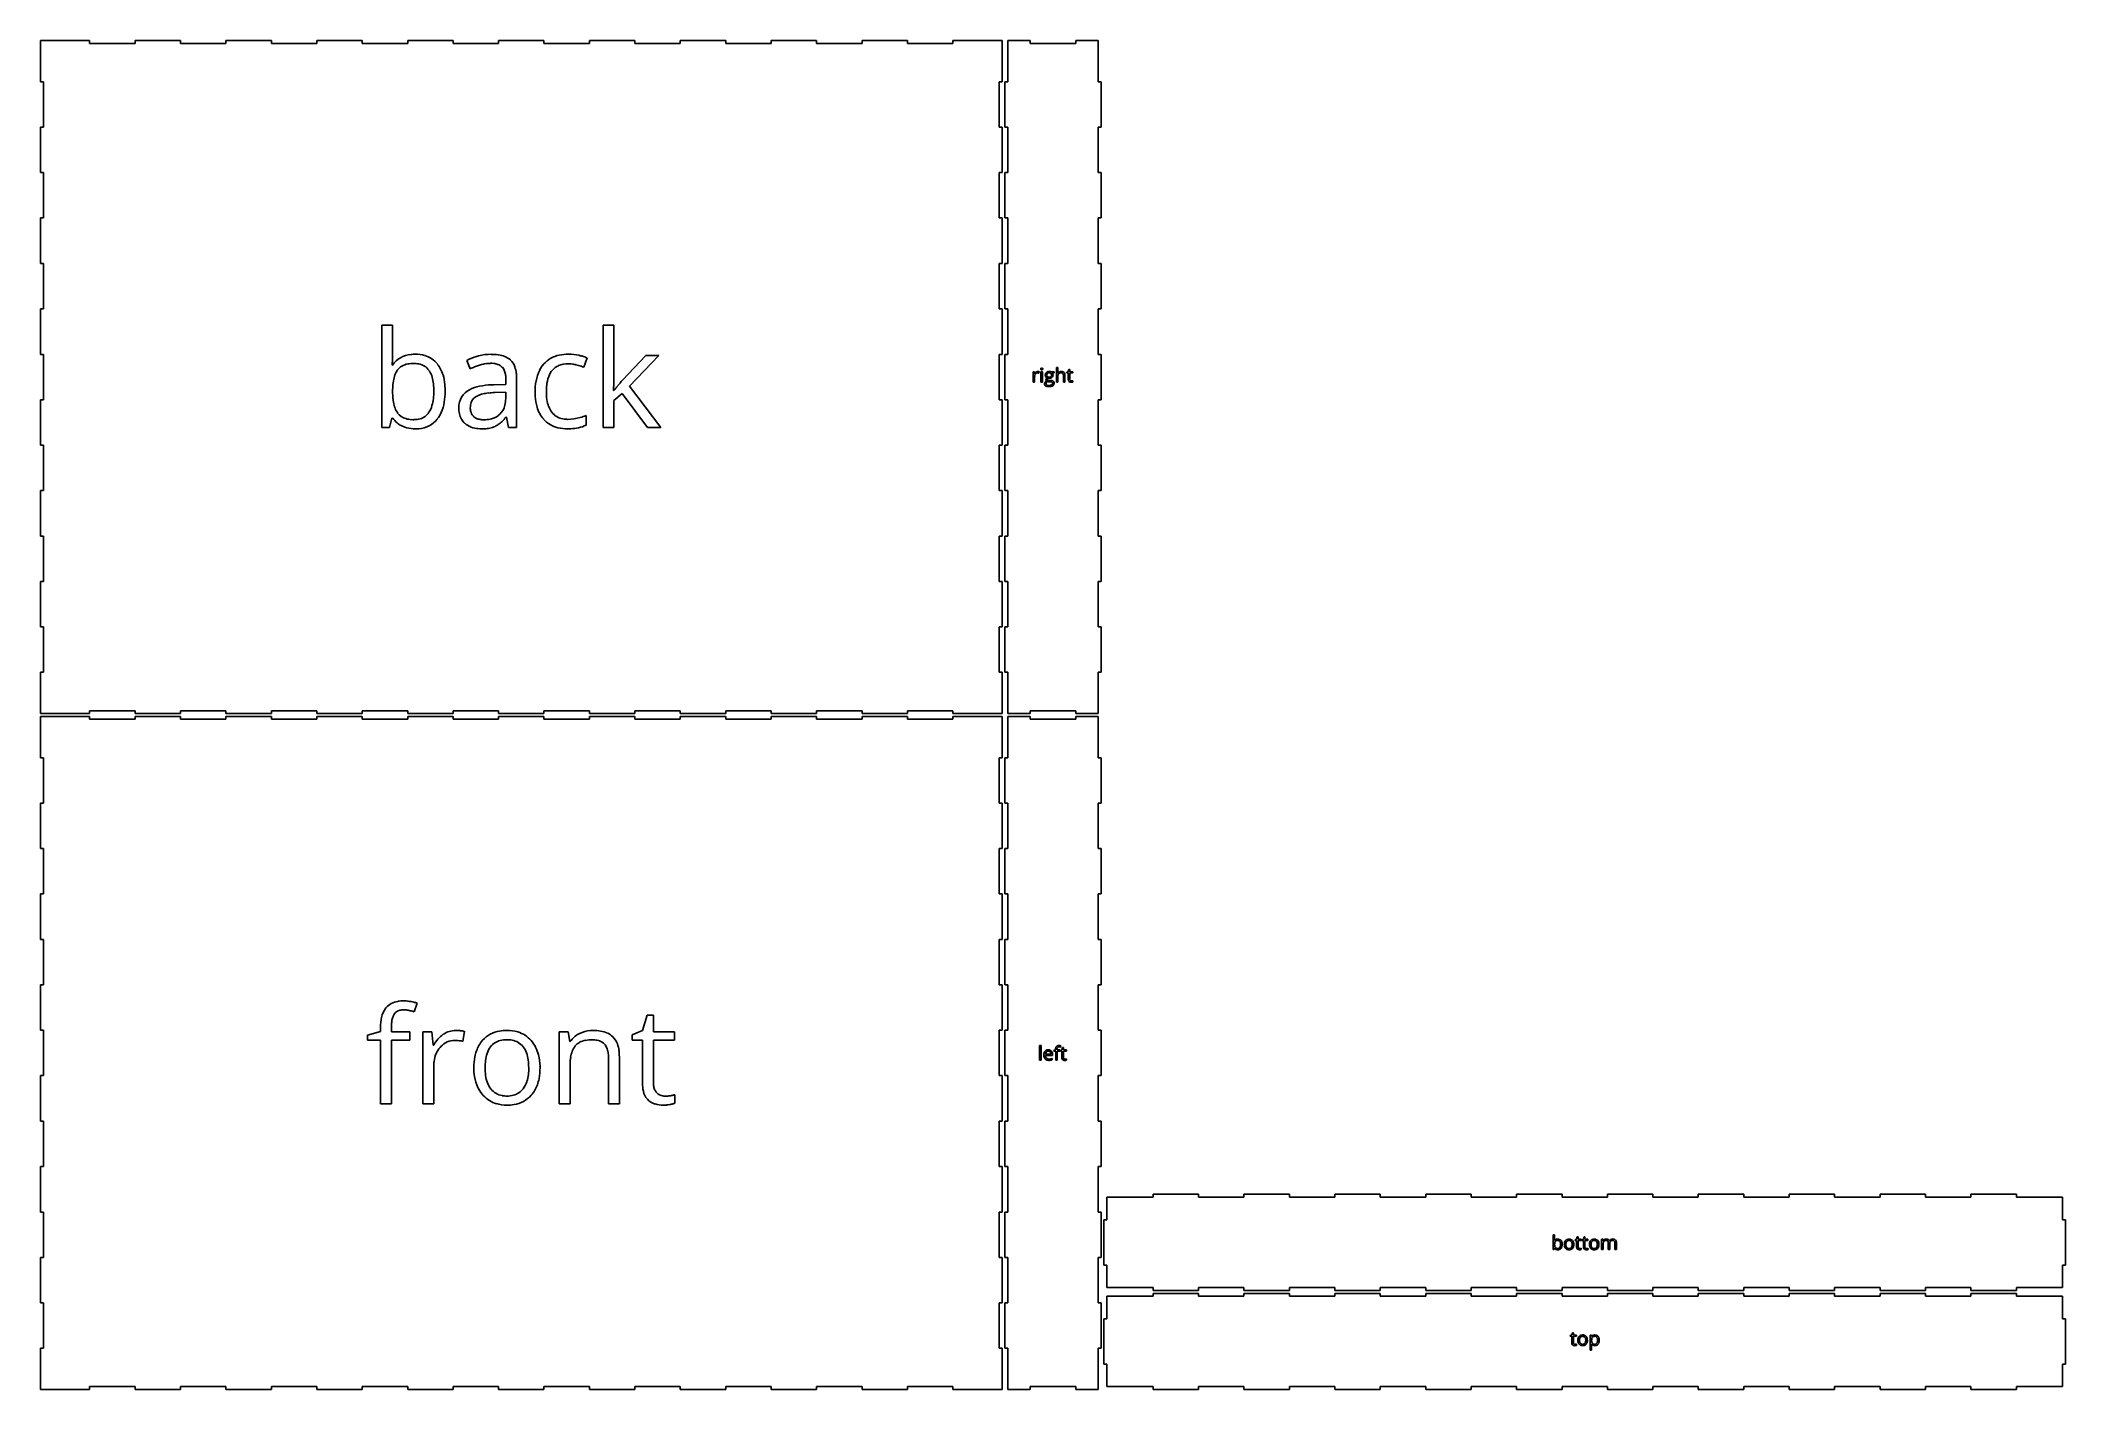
# Model space of a CAD drawing. Header units: millimetres. Extents: x 0 to 2106, y 3 to 1406.
import ezdxf

# ---------------------------------------------------------------- set-up
doc = ezdxf.new("R2010")
doc.units = ezdxf.units.MM

msp = doc.modelspace()

# ---------------------------------------------------------------- linework, layer by layer
at = {"layer": 'back_labelLayer'}
for p, q in [((354.9, 1003.5), (354.9, 1109.9)), ((354.9, 1109.9), (366.2, 1109.9)), ((366.2, 1109.9), (366.2, 1084)), ((585.2, 1003.5), (585.2, 1109.9)), ((585.2, 1109.9), (596.4, 1109.9)), ((596.4, 1109.9), (596.4, 1053.5)), ((568.5, 1075.9), (565, 1066.3)), ((605.3, 1052.8), (629.5, 1078.4)), ((643, 1078.4), (612.7, 1046.5)), ((629.5, 1078.4), (643, 1078.4)), ((365.7, 1068.4), (366.2, 1068.4)), ((447, 1064.5), (443.5, 1073.2)), ((484.1, 1048.4), (484.1, 1053.1)), ((495.1, 1054.6), (495.1, 1003.5)), ((471.4, 1048), (484.1, 1048.4)), ((483.8, 1040.3), (472.5, 1039.9)), ((483.8, 1033.6), (483.8, 1040.3)), ((595.8, 1041.9), (596.4, 1041.9)), ((604.9, 1038.9), (596.4, 1031.5)), ((631.4, 1003.5), (604.9, 1038.9)), ((612.7, 1046.5), (645.1, 1003.5)), ((365.4, 1013.1), (363, 1003.5)), ((366.2, 1013.1), (365.4, 1013.1)), ((484.5, 1014.2), (483.9, 1014.2)), ((486.7, 1003.5), (484.5, 1014.2)), ((567.4, 1016.1), (567.4, 1006)), ((596.4, 1031.5), (596.4, 1003.5)), ((363, 1003.5), (354.9, 1003.5)), ((495.1, 1003.5), (486.7, 1003.5)), ((596.4, 1003.5), (585.2, 1003.5)), ((645.1, 1003.5), (631.4, 1003.5))]:
    msp.add_line(p, q, dxfattribs=at)
for centre, radius, start, end in [((195.5, 1081.6), 170.7, 355.7239, 358.1259), ((129.6, 1083.8), 236.6, 358.1123, 0.0484), ((387.4, 1053.7), 25.8, 95.1835, 145.1109), ((389.7, 1040.9), 38.8, 89.8743, 96.8145), ((390.1, 1045), 34.7, 74.2393, 90.5624), ((392.4, 1053.4), 26, 38.5631, 74.067), ((468.3, 1027.2), 52.3, 106.3569, 118.335), ((470.5, 1020.3), 59.6, 104.5162, 106.549), ((468.9, 1027.1), 52.6, 90.0714, 104.6521), ((469.1, 1031.7), 47.9, 81.568, 90.3249), ((471.9, 1049.8), 29.7, 68.2273, 81.7494), ((475.7, 1059.4), 19.3, 47.8683, 68.2934), ((545.4, 1050), 29.4, 101.4913, 138.3134), ((548.9, 1035.2), 44.5, 89.5892, 102.1788), ((549.2, 1028.6), 51.2, 77.7702, 89.9475), ((548.2, 1023.2), 56.6, 74.6797, 77.9579), ((553.4, 1042.2), 37, 70.0946, 74.7386), ((558.4, 1055.8), 22.4, 63.5034, 70.1862), ((560.8, 1060.8), 16.9, 62.9283, 63.1882), ((224.5, 1079.6), 141.6, 355.4715, 355.6528), ((402.1, 1046.5), 35.5, 160.8926, 171.2334), ((386.9, 1051.9), 19.4, 143.3382, 161.256), ((383.3, 1054.3), 15.1, 120.1403, 142.4249), ((385.5, 1050.2), 19.7, 100.4469, 119.6701), ((387.9, 1038.3), 31.9, 89.5731, 100.7324), ((388.3, 1043.9), 26.2, 78.6781, 90.375), ((390.5, 1053.4), 16.5, 35.5408, 79.8011), ((388.6, 1052), 18.8, 32.7034, 35.5242), ((383.6, 1049.1), 24.7, 15.7779, 32.0151), ((367.3, 1044.3), 41.6, 6.1649, 16.0396), ((386.5, 1048.8), 33.4, 16.4709, 38.4075), ((369.5, 1043.5), 51.3, 5.1338, 16.7973), ((480.2, 996.2), 76, 112.2122, 115.9641), ((472.8, 1015), 55.8, 103.6227, 112.432), ((468.4, 1033.3), 36.9, 90.4485, 103.7665), ((468.2, 1042.3), 28, 83.6507, 90.1753), ((469.4, 1051.7), 18.5, 70.5716, 83.9929), ((471.8, 1058.3), 11.5, 42.7296, 71.038), ((470.8, 1057.7), 12.7, 20.4094, 41.4479), ((463.8, 1055), 20.1, 7.8273, 20.6042), ((451.5, 1053.2), 32.6, 359.6933, 8.0036), ((476.4, 1060.6), 18, 19.2331, 46.6741), ((465.9, 1056.8), 29.1, 6.3379, 19.6815), ((450.5, 1054.8), 44.7, 359.8027, 6.6583), ((555.2, 1044.9), 40.4, 153.0875, 170.1051), ((546.9, 1048.9), 31.3, 138.655, 152.6854), ((564.4, 1043.5), 38.1, 160.1418, 175.1368), ((546.6, 1050.5), 19, 114.4266, 161.6633), ((548.4, 1044.6), 25.2, 88.7194, 112.5668), ((548.9, 1044.6), 25.2, 87.675, 89.9748), ((548.5, 1037.2), 32.5, 81.691, 87.5079), ((546.5, 1023), 46.9, 77.2999, 81.7345), ((543.7, 1009.9), 60.3, 74.7802, 77.4497), ((546.4, 1019.3), 50.5, 68.3294, 74.8831), ((520.8, 1053.6), 75.6, 358.2739, 359.8928), ((453.6, 1041.1), 87.4, 177.6177, 180.0425), ((441.2, 1040.7), 75, 179.7763, 185.7075), ((427.4, 1042.4), 61.1, 171.0668, 177.8457), ((411.7, 1037.7), 45.3, 185.5925, 194.2051), ((367, 1038.2), 41.9, 343.4171, 353.6369), ((342, 1041.4), 67, 359.7681, 6.3095), ((344.1, 1040.9), 65, 353.4935, 0.2205), ((354.3, 1040.6), 66.5, 350.6563, 0.338), ((348, 1041.2), 72.8, 359.8779, 5.4094), ((454.7, 1025), 19.6, 115.4905, 182.3568), ((464.5, 1007), 40.2, 101.3568, 117.0799), ((459.2, 1025.3), 12.1, 120.9734, 172.418), ((462.1, 1020.8), 17.4, 113.5887, 121.6805), ((466.3, 1010.8), 28.3, 102.7995, 113.2433), ((472.4, 970.1), 77.9, 92.4696, 101.7065), ((471.4, 989.1), 50.6, 96.3545, 102.9953), ((475.2, 956.6), 83.3, 91.8565, 96.4478), ((474.7, 937.2), 110.8, 91.7165, 92.9096), ((455, 1033.3), 28.8, 346.9178, 0.2825), ((447.8, 1033.6), 36, 359.8175, 0.0002), ((577, 1040.9), 62.6, 169.8978, 180.3689), ((583, 1040.4), 68.6, 179.9389, 183.9815), ((564.5, 1038.8), 50.1, 183.5914, 196.354), ((588.8, 1040.8), 62.7, 174.531, 180.1549), ((581.1, 1040.3), 55, 179.7041, 188.0744), ((561.3, 1037.4), 35, 187.9315, 200.3885), ((129.4, 1074.3), 467.6, 356.0205, 356.0553), ((227.5, 1067.7), 369.2, 356.0329, 356.6443), ((373.9, 1059.1), 222.6, 356.6325, 357.491), ((461.9, 1055.3), 134.5, 357.5041, 358.3307), ((651.2, 1003), 67.2, 142.3234, 144.7075), ((687, 975.4), 112.4, 140.4331, 142.3366), ((733.6, 937.1), 172.7, 139.2799, 140.4703), ((787.5, 890.7), 243.8, 138.3418, 139.2877), ((386.7, 1027.8), 25.1, 215.585, 245.8362), ((392.7, 1032.8), 25.7, 193.943, 208.0218), ((385.1, 1028.9), 17.1, 208.5537, 217.5605), ((384.4, 1028.6), 16.5, 218.169, 253.8047), ((387.5, 1038), 26.4, 253.1382, 266.8483), ((388.3, 1048.1), 36.5, 266.3776, 270.0511), ((388.6, 1034.3), 22.6, 269.3869, 285.8631), ((391.6, 1029.1), 26.9, 274.064, 321.4081), ((390.3, 1028.2), 16.3, 286.0163, 326.8497), ((382.2, 1033.6), 26, 326.7105, 343.6662), ((387.7, 1032.3), 31.9, 321.3161, 335.5436), ((377.5, 1036.7), 43, 335.8306, 350.8255), ((463.6, 1024), 28.6, 179.5457, 192.6949), ((454, 1021.6), 18.7, 192.0828, 227.4521), ((464.9, 1024.1), 17.9, 171.2122, 180.2058), ((463.2, 1023.9), 16.2, 179.5266, 192.7787), ((457.7, 1022.6), 10.6, 192.3264, 222.058), ((457.3, 1022.4), 10.1, 222.5805, 229.2547), ((458.7, 1024.1), 12.4, 229.7837, 254.2724), ((460.5, 1030.3), 18.7, 253.9397, 266.4534), ((461.1, 1037), 25.5, 266.0783, 270.059), ((461.3, 1042.7), 31.2, 269.5792, 282.0414), ((463.6, 1032.6), 20.9, 281.7121, 306.4594), ((464.6, 1031), 18.9, 306.9881, 313.8559), ((464.5, 1030.9), 19, 314.1892, 347.427), ((447, 1043.3), 47, 314.7445, 321.7072), ((548, 1033.7), 32.8, 196.0167, 221.1349), ((544.7, 1031.3), 28.8, 221.7976, 256.8021), ((550.6, 1033.5), 23.5, 200.4183, 216.6393), ((546.1, 1030.3), 18, 216.9695, 261.3103), ((548.1, 1039.5), 27.5, 260.1359, 270.2692), ((548, 1059.5), 47.5, 270.2658, 286.2891), ((545.1, 1070.3), 58.7, 286.0461, 292.3654), ((388.6, 1032.2), 29.9, 245.9802, 255.5456), ((389.5, 1036.6), 34.4, 255.7755, 270.3185), ((389.8, 1040.6), 38.5, 269.9226, 275.5482), ((454.5, 1022.3), 19.5, 227.7689, 237.805), ((456.2, 1025.4), 23, 238.3273, 258.9184), ((458.6, 1037), 34.8, 258.672, 270.4047), ((458.9, 1053.2), 51.1, 269.9539, 273.1491), ((459.7, 1040.7), 38.6, 272.9335, 281.4139), ((462.2, 1028.6), 26.2, 281.298, 293.7314), ((464.1, 1023.7), 20.9, 294.3933, 304.7371), ((458.6, 1031.6), 30.6, 304.8486, 314.8531), ((548.1, 1044.5), 42.4, 256.4244, 270.489), ((548.5, 1064.4), 62.2, 269.9655, 272.8643), ((549.5, 1049.8), 47.6, 272.5981, 282.1878), ((552.8, 1034.8), 32.3, 282.0344, 296.9454)]:
    msp.add_arc(centre, radius, start, end, dxfattribs=at)
at = {"layer": 'back_outsideCutPath'}
for p, q in [((0, 1406), (0, 1363.1)), ((51.1, 1406), (0, 1406)), ((51.1, 1403), (51.1, 1406)), ((98.4, 1403), (51.1, 1403)), ((145.6, 1406), (98.4, 1406)), ((98.4, 1406), (98.4, 1403)), ((145.6, 1403), (145.6, 1406)), ((192.9, 1403), (145.6, 1403)), ((240.1, 1406), (192.9, 1406)), ((192.9, 1406), (192.9, 1403)), ((240.1, 1403), (240.1, 1406)), ((287.4, 1403), (240.1, 1403)), ((334.6, 1406), (287.4, 1406)), ((287.4, 1406), (287.4, 1403)), ((334.6, 1403), (334.6, 1406)), ((381.9, 1403), (334.6, 1403)), ((429.1, 1406), (381.9, 1406)), ((381.9, 1406), (381.9, 1403)), ((429.1, 1403), (429.1, 1406)), ((476.4, 1403), (429.1, 1403)), ((523.6, 1406), (476.4, 1406)), ((476.4, 1406), (476.4, 1403)), ((523.6, 1403), (523.6, 1406)), ((570.9, 1403), (523.6, 1403)), ((618.1, 1406), (570.9, 1406)), ((570.9, 1406), (570.9, 1403)), ((618.1, 1403), (618.1, 1406)), ((665.4, 1403), (618.1, 1403)), ((712.6, 1406), (665.4, 1406)), ((665.4, 1406), (665.4, 1403)), ((712.6, 1403), (712.6, 1406)), ((759.9, 1403), (712.6, 1403)), ((807.1, 1406), (759.9, 1406)), ((759.9, 1406), (759.9, 1403)), ((807.1, 1403), (807.1, 1406)), ((854.4, 1403), (807.1, 1403)), ((901.6, 1406), (854.4, 1406)), ((854.4, 1406), (854.4, 1403)), ((901.6, 1403), (901.6, 1406)), ((948.9, 1403), (901.6, 1403)), ((1000, 1406), (948.9, 1406)), ((948.9, 1406), (948.9, 1403)), ((1000, 1363.1), (1000, 1406)), ((0, 1363.1), (3, 1363.1)), ((3, 1363.1), (3, 1315.9)), ((997, 1315.9), (997, 1363.1)), ((997, 1363.1), (1000, 1363.1)), ((3, 1315.9), (0, 1315.9)), ((0, 1315.9), (0, 1268.6)), ((1000, 1315.9), (997, 1315.9)), ((1000, 1268.6), (1000, 1315.9)), ((0, 1268.6), (3, 1268.6)), ((3, 1268.6), (3, 1221.4)), ((997, 1221.4), (997, 1268.6)), ((997, 1268.6), (1000, 1268.6)), ((3, 1221.4), (0, 1221.4)), ((0, 1221.4), (0, 1174.1)), ((1000, 1221.4), (997, 1221.4)), ((1000, 1174.1), (1000, 1221.4)), ((0, 1174.1), (3, 1174.1)), ((3, 1174.1), (3, 1126.9)), ((997, 1126.9), (997, 1174.1)), ((997, 1174.1), (1000, 1174.1)), ((3, 1126.9), (0, 1126.9)), ((0, 1126.9), (0, 1079.6)), ((1000, 1126.9), (997, 1126.9)), ((1000, 1079.6), (1000, 1126.9)), ((0, 1079.6), (3, 1079.6)), ((3, 1079.6), (3, 1032.4)), ((997, 1032.4), (997, 1079.6)), ((997, 1079.6), (1000, 1079.6)), ((3, 1032.4), (0, 1032.4)), ((0, 1032.4), (0, 985.1)), ((1000, 1032.4), (997, 1032.4)), ((1000, 985.1), (1000, 1032.4)), ((0, 985.1), (3, 985.1)), ((3, 985.1), (3, 937.9)), ((997, 937.9), (997, 985.1)), ((997, 985.1), (1000, 985.1)), ((3, 937.9), (0, 937.9)), ((0, 937.9), (0, 890.6)), ((1000, 937.9), (997, 937.9)), ((1000, 890.6), (1000, 937.9)), ((0, 890.6), (3, 890.6)), ((3, 890.6), (3, 843.4)), ((997, 843.4), (997, 890.6)), ((997, 890.6), (1000, 890.6)), ((3, 843.4), (0, 843.4)), ((0, 843.4), (0, 796.1)), ((1000, 843.4), (997, 843.4)), ((1000, 796.1), (1000, 843.4)), ((0, 796.1), (3, 796.1)), ((3, 796.1), (3, 748.9)), ((997, 748.9), (997, 796.1)), ((997, 796.1), (1000, 796.1)), ((3, 748.9), (0, 748.9)), ((0, 748.9), (0, 706)), ((1000, 748.9), (997, 748.9)), ((1000, 706), (1000, 748.9)), ((0, 706), (51.1, 706)), ((51.1, 706), (51.1, 709)), ((51.1, 709), (98.4, 709)), ((98.4, 709), (98.4, 706)), ((98.4, 706), (145.6, 706)), ((145.6, 706), (145.6, 709)), ((145.6, 709), (192.9, 709)), ((192.9, 709), (192.9, 706)), ((192.9, 706), (240.1, 706)), ((240.1, 706), (240.1, 709)), ((240.1, 709), (287.4, 709)), ((287.4, 709), (287.4, 706)), ((287.4, 706), (334.6, 706)), ((334.6, 706), (334.6, 709)), ((334.6, 709), (381.9, 709)), ((381.9, 709), (381.9, 706)), ((381.9, 706), (429.1, 706)), ((429.1, 706), (429.1, 709)), ((429.1, 709), (476.4, 709)), ((476.4, 709), (476.4, 706)), ((476.4, 706), (523.6, 706)), ((523.6, 706), (523.6, 709)), ((523.6, 709), (570.9, 709)), ((570.9, 709), (570.9, 706)), ((570.9, 706), (618.1, 706)), ((618.1, 706), (618.1, 709)), ((618.1, 709), (665.4, 709)), ((665.4, 709), (665.4, 706)), ((665.4, 706), (712.6, 706)), ((712.6, 706), (712.6, 709)), ((712.6, 709), (759.9, 709)), ((759.9, 709), (759.9, 706)), ((759.9, 706), (807.1, 706)), ((807.1, 706), (807.1, 709)), ((807.1, 709), (854.4, 709)), ((854.4, 709), (854.4, 706)), ((854.4, 706), (901.6, 706)), ((901.6, 706), (901.6, 709)), ((901.6, 709), (948.9, 709)), ((948.9, 709), (948.9, 706)), ((948.9, 706), (1000, 706))]:
    msp.add_line(p, q, dxfattribs=at)
at = {"layer": 'bottom_labelLayer'}
for p, q in [((1573.1, 148.5), (1573.1, 163.7)), ((1573.1, 163.7), (1574.7, 163.7)), ((1574.3, 148.5), (1573.1, 148.5)), ((1574.6, 149.9), (1574.3, 148.5)), ((1574.6, 157.8), (1574.7, 157.8)), ((1574.7, 149.9), (1574.6, 149.9)), ((1574.7, 163.7), (1574.7, 160)), ((1596, 158.7), (1597.6, 159.4)), ((1596, 157.9), (1596, 158.7)), ((1597.6, 157.9), (1596, 157.9)), ((1597.6, 159.4), (1598.2, 161.7)), ((1597.6, 151.6), (1597.6, 157.9)), ((1598.2, 161.7), (1599.2, 161.7)), ((1599.2, 161.7), (1599.2, 159.2)), ((1599.2, 159.2), (1602.3, 159.2)), ((1602.3, 157.9), (1599.2, 157.9)), ((1599.2, 157.9), (1599.2, 151.6)), ((1602.3, 159.2), (1602.3, 157.9)), ((1602.4, 149.8), (1602.4, 148.6)), ((1603.1, 158.7), (1604.6, 159.4)), ((1603.1, 157.9), (1603.1, 158.7)), ((1604.6, 157.9), (1603.1, 157.9)), ((1604.6, 159.4), (1605.3, 161.7)), ((1604.6, 151.6), (1604.6, 157.9)), ((1605.3, 161.7), (1606.2, 161.7)), ((1606.2, 161.7), (1606.2, 159.2)), ((1606.2, 159.2), (1609.3, 159.2)), ((1609.3, 157.9), (1606.2, 157.9)), ((1606.2, 157.9), (1606.2, 151.6)), ((1609.3, 159.2), (1609.3, 157.9)), ((1609.4, 149.8), (1609.4, 148.6)), ((1623.6, 148.5), (1623.6, 159.2)), ((1623.6, 159.2), (1625, 159.2)), ((1625.3, 148.5), (1623.6, 148.5)), ((1625, 159.2), (1625.2, 157.7)), ((1625.2, 157.7), (1625.3, 157.7)), ((1625.3, 154.1), (1625.3, 148.5)), ((1630.5, 148.5), (1630.5, 155.5)), ((1632.1, 148.5), (1630.5, 148.5)), ((1631.7, 157.6), (1631.8, 157.6)), ((1632.1, 154.5), (1632.1, 148.5)), ((1637.3, 148.5), (1637.3, 155.5)), ((1638.9, 148.5), (1637.3, 148.5)), ((1638.9, 155.5), (1638.9, 148.5))]:
    msp.add_line(p, q, dxfattribs=at)
for centre, radius, start, end in [((1550.3, 159.7), 24.4, 355.7239, 358.1259), ((1554.5, 159.4), 20.2, 355.4715, 355.653), ((1540.9, 160), 33.8, 358.1123, 0.0484), ((1577.7, 155.7), 3.69, 95.1835, 145.1109), ((1583.5, 154.1), 8.73, 171.0668, 177.8457), ((1587.2, 153.9), 12.5, 177.6177, 180.0426), ((1585.4, 153.8), 10.7, 179.7763, 185.7075), ((1577.6, 152), 3.59, 215.585, 245.8362), ((1579.8, 154.6), 5.07, 160.8926, 171.2334), ((1581.2, 153.4), 6.47, 185.5925, 194.2051), ((1578.5, 152.7), 3.67, 193.943, 208.0218), ((1577.7, 155.4), 2.78, 143.3382, 161.256), ((1577.4, 152.1), 2.44, 208.5536, 217.5605), ((1577.2, 155.8), 2.16, 120.1403, 142.4249), ((1577.3, 152.1), 2.35, 218.169, 253.8047), ((1577.5, 155.2), 2.82, 100.4469, 119.6701), ((1577.9, 152.6), 4.28, 245.9802, 255.5456), ((1577.8, 153.4), 3.77, 253.1382, 266.8483), ((1578.1, 153.2), 4.92, 255.7755, 270.3185), ((1577.8, 153.5), 4.56, 89.5731, 100.7324), ((1578.1, 153.8), 5.54, 89.8744, 96.8145), ((1577.9, 154.9), 5.21, 266.3776, 270.0511), ((1577.9, 154.3), 3.75, 78.6781, 90.375), ((1577.9, 152.9), 3.23, 269.3869, 285.8631), ((1578.1, 154.4), 4.95, 74.2393, 90.5624), ((1578.1, 153.8), 5.5, 269.9226, 275.5482), ((1578.2, 155.6), 2.36, 35.5408, 79.8011), ((1578.3, 152.2), 3.84, 274.064, 321.4081), ((1578.2, 152), 2.33, 286.0163, 326.8497), ((1578.5, 155.6), 3.71, 38.5631, 74.067), ((1577.9, 155.4), 2.69, 32.7035, 35.5241), ((1577, 152.8), 3.72, 326.7105, 343.6662), ((1577.2, 155), 3.52, 15.7779, 32.0151), ((1574.9, 154.3), 5.95, 6.1649, 16.0397), ((1574.8, 153.5), 5.99, 343.4171, 353.6369), ((1571.3, 153.9), 9.58, 359.7681, 6.3095), ((1571.6, 153.8), 9.29, 353.4935, 0.2206), ((1577.8, 152.6), 4.56, 321.3161, 335.5436), ((1577.6, 155), 4.78, 16.4709, 38.4075), ((1576.3, 153.2), 6.14, 335.8306, 350.8255), ((1575.2, 154.2), 7.32, 5.1338, 16.7973), ((1573, 153.8), 9.5, 350.6563, 0.338), ((1572.1, 153.9), 10.4, 359.8779, 5.4094), ((1593.2, 153.9), 8.42, 169.2443, 180.3881), ((1592.9, 153.8), 8.11, 179.7745, 189.0933), ((1590.3, 154.5), 5.5, 150.7112, 169.4695), ((1590.8, 153.5), 6, 188.9103, 205.3171), ((1590.2, 153.2), 5.33, 205.656, 208.4461), ((1589.4, 155), 4.48, 138.176, 150.2287), ((1589.4, 152.7), 4.39, 207.7947, 238.6758), ((1589.3, 155.1), 4.29, 99.1759, 137.9833), ((1595, 153.9), 8.57, 173.0086, 180.2464), ((1594.6, 153.8), 8.21, 179.706, 187.9161), ((1591.9, 154.3), 5.44, 162.0653, 173.1675), ((1591.6, 153.4), 5.17, 187.7639, 200.0977), ((1589.9, 155), 3.35, 142.9026, 162.375), ((1590, 152.8), 3.4, 200.0846, 216.9132), ((1589.4, 152.8), 4.51, 238.8115, 253.2428), ((1589.3, 155.4), 2.58, 103.4685, 142.3119), ((1589.4, 152.3), 2.66, 217.301, 261.7099), ((1589.6, 153.5), 5.21, 253.5437, 270.4182), ((1589.7, 153.1), 6.3, 89.7326, 100.076), ((1589.6, 154.2), 3.86, 89.4806, 103.8805), ((1589.7, 153.7), 4.03, 260.5033, 270.2477), ((1589.7, 154.6), 6.29, 269.7503, 279.8033), ((1589.8, 154), 5.45, 73.5223, 90.5692), ((1589.7, 153.9), 4.09, 79.3454, 90.3175), ((1589.7, 153.4), 3.77, 269.4482, 284.7256), ((1590, 155.3), 2.67, 37.9578, 80.4006), ((1590, 152.3), 2.62, 284.5662, 322.6334), ((1590.1, 152.7), 4.32, 278.8959, 317.9979), ((1590.1, 155.1), 4.24, 41.1446, 73.2134), ((1589.4, 154.9), 3.34, 20.0257, 37.4351), ((1589.3, 152.8), 3.48, 323.0089, 342.6391), ((1587.8, 154.3), 5.1, 7.744, 20.069), ((1587.3, 153.5), 5.58, 342.3616, 353.7537), ((1584.8, 153.9), 8.09, 359.7076, 7.8973), ((1584.4, 153.8), 8.54, 353.5363, 0.2014), ((1589.5, 154.6), 5.05, 13.5014, 41.0703), ((1589.9, 152.8), 4.52, 318.144, 329.7566), ((1589, 153.2), 5.5, 330.2507, 349.4116), ((1587.1, 154), 7.48, 1.1277, 13.88), ((1586.2, 153.8), 8.37, 349.1762, 0.3863), ((1585.1, 153.9), 9.51, 359.9919, 1.5419), ((1602.6, 151.5), 5.1, 179.3551, 192.8478), ((1600.1, 150.8), 2.45, 190.3818, 253.8772), ((1602.4, 151.6), 3.26, 179.6417, 189.7506), ((1601.3, 151.4), 2.09, 189.548, 205.7873), ((1600.8, 151.2), 1.57, 206.1294, 221.4084), ((1600.6, 152.5), 4.23, 253.7848, 270.8853), ((1600.8, 151.2), 1.51, 221.5949, 262.3505), ((1600.9, 151.8), 2.17, 261.3266, 270.1913), ((1600.6, 153.4), 5.05, 270.8932, 275.5484), ((1600.7, 152.5), 4.16, 270.0034, 270.7606), ((1600.9, 155), 5.32, 269.8803, 278.3028), ((1600.4, 155.3), 7.03, 275.526, 279.294), ((1600.6, 154.4), 6.06, 279.1862, 280.1143), ((1601, 154.6), 4.91, 278.4159, 279.0077), ((1600.4, 158.4), 8.77, 278.959, 280.5104), ((1600.9, 152.9), 4.56, 280.007, 283.3735), ((1601.3, 151.2), 2.82, 283.307, 288.1198), ((1600.9, 155.3), 5.66, 280.4848, 282.6268), ((1601.4, 153.1), 3.39, 282.5876, 285.5795), ((1601.7, 150), 1.59, 287.9888, 295.3048), ((1601.7, 152.2), 2.43, 285.7232, 286.2567), ((1609.7, 151.5), 5.1, 179.3551, 192.8478), ((1607.2, 150.8), 2.45, 190.3818, 253.8772), ((1609.5, 151.6), 3.26, 179.6417, 189.7506), ((1608.3, 151.4), 2.09, 189.548, 205.7873), ((1607.9, 151.2), 1.57, 206.1294, 221.4084), ((1607.7, 152.5), 4.23, 253.7848, 270.8853), ((1607.8, 151.2), 1.51, 221.5949, 262.3505), ((1607.9, 151.8), 2.17, 261.3266, 270.1913), ((1607.7, 152.5), 4.16, 270.0034, 270.7606), ((1607.7, 153.4), 5.05, 270.8932, 275.5484), ((1608, 155), 5.32, 269.8803, 278.3028), ((1607.5, 155.3), 7.03, 275.526, 279.294), ((1607.7, 154.4), 6.06, 279.1862, 280.1143), ((1608, 154.6), 4.91, 278.4159, 279.0077), ((1607.9, 152.9), 4.56, 280.007, 283.3735), ((1607.4, 158.4), 8.77, 278.959, 280.5104), ((1608, 155.3), 5.66, 280.4848, 282.6268), ((1608.4, 151.2), 2.82, 283.307, 288.1198), ((1608.5, 153.1), 3.39, 282.5876, 285.5795), ((1608.7, 150), 1.59, 287.9888, 295.3048), ((1608.7, 152.2), 2.43, 285.7232, 286.2567), ((1619.4, 153.9), 8.42, 169.2443, 180.3881), ((1619.1, 153.8), 8.11, 179.7745, 189.0933), ((1616.5, 154.5), 5.5, 150.7112, 169.4695), ((1617, 153.5), 6, 188.9103, 205.3171), ((1616.4, 153.2), 5.33, 205.656, 208.4461), ((1615.6, 155), 4.48, 138.176, 150.2287), ((1615.6, 152.7), 4.39, 207.7947, 238.6758), ((1615.5, 155.1), 4.29, 99.1759, 137.9833), ((1621.2, 153.9), 8.57, 173.0086, 180.2464), ((1620.8, 153.8), 8.21, 179.706, 187.9161), ((1618.1, 154.3), 5.44, 162.0653, 173.1675), ((1617.8, 153.4), 5.17, 187.7639, 200.0977), ((1616.1, 155), 3.35, 142.9026, 162.375), ((1616.2, 152.8), 3.4, 200.0846, 216.9132), ((1615.6, 152.8), 4.51, 238.8115, 253.2428), ((1615.5, 155.4), 2.58, 103.4685, 142.3119), ((1615.6, 152.3), 2.66, 217.301, 261.7099), ((1615.8, 153.5), 5.21, 253.5437, 270.4182), ((1615.9, 153.1), 6.3, 89.7326, 100.076), ((1615.8, 154.2), 3.86, 89.4806, 103.8805), ((1615.9, 153.7), 4.03, 260.5033, 270.2477), ((1615.9, 154.6), 6.29, 269.7503, 279.8033), ((1616, 154), 5.45, 73.5223, 90.5692), ((1615.9, 153.9), 4.09, 79.3454, 90.3175), ((1615.9, 153.4), 3.77, 269.4482, 284.7256), ((1616.2, 155.3), 2.67, 37.9578, 80.4006), ((1616.2, 152.3), 2.62, 284.5662, 322.6334), ((1616.3, 152.7), 4.32, 278.8959, 317.9979), ((1616.3, 155.1), 4.24, 41.1446, 73.2134), ((1615.6, 154.9), 3.34, 20.0257, 37.4351), ((1615.5, 152.8), 3.48, 323.0089, 342.6391), ((1614, 154.3), 5.1, 7.744, 20.069), ((1613.5, 153.5), 5.58, 342.3616, 353.7537), ((1611, 153.9), 8.09, 359.7076, 7.8973), ((1610.6, 153.8), 8.54, 353.5363, 0.2014), ((1615.7, 154.6), 5.05, 13.5014, 41.0703), ((1616.1, 152.8), 4.52, 318.144, 329.7566), ((1615.2, 153.2), 5.5, 330.2507, 349.4116), ((1613.3, 154), 7.48, 1.1277, 13.88), ((1612.4, 153.8), 8.37, 349.1762, 0.3863), ((1611.3, 153.9), 9.51, 359.9919, 1.5419), ((1628, 156.1), 3.19, 117.121, 149.5424), ((1633.4, 154.3), 8.15, 171.3042, 178.3501), ((1636.5, 154.1), 11.3, 178.0976, 180.0253), ((1630.1, 154.8), 4.82, 161.0235, 171.4469), ((1628.1, 155.5), 2.72, 143.077, 161.3914), ((1627.6, 155.8), 2.12, 123.702, 142.3022), ((1627.9, 155.4), 2.55, 101.1546, 123.0656), ((1628.4, 155.5), 3.85, 93.8343, 117.5072), ((1628.2, 154), 4.03, 89.5573, 101.4832), ((1628.5, 154.8), 4.65, 89.9662, 94.2831), ((1628.2, 154.2), 3.8, 85.5238, 90.0794), ((1628.5, 154.1), 5.31, 77.5572, 90.5513), ((1628.3, 155.3), 2.69, 72.3601, 85.9562), ((1628.6, 156.3), 1.7, 41.0611, 72.8993), ((1629, 156.2), 3.13, 52.7027, 78.0054), ((1628.4, 156.1), 1.96, 20.7071, 40.0217), ((1627.4, 155.7), 3, 7.9865, 20.795), ((1625.7, 155.5), 4.78, 359.6948, 8.1472), ((1629.2, 156.5), 2.77, 22.2098, 51.4971), ((1634.8, 155.9), 3.38, 119.4042, 150.1829), ((1636.5, 154.9), 4.4, 160.8732, 172.5272), ((1639.2, 154.5), 7.13, 172.3777, 180.1829), ((1640.9, 154.5), 8.87, 179.8932, 180.0008), ((1634.9, 155.5), 2.68, 140.9765, 161.1699), ((1634.4, 155.8), 2.15, 122.3597, 140.2884), ((1635.1, 155.3), 4.07, 118.2585, 120.063), ((1635.1, 155.3), 4.1, 95.8635, 117.9693), ((1634.7, 155.4), 2.63, 101.0032, 121.7841), ((1635, 153.9), 4.17, 89.5621, 101.2962), ((1635.3, 154.3), 5.12, 89.9197, 96.2618), ((1635, 154.3), 3.76, 85.8144, 90.0685), ((1635.3, 153.8), 5.64, 79.9361, 90.3804), ((1635.1, 155.3), 2.69, 72.6395, 86.2568), ((1635.4, 156.3), 1.71, 41.0408, 73.1793), ((1635.7, 155.8), 3.57, 62.9723, 80.1665), ((1635.2, 156.1), 1.96, 20.7071, 40.0217), ((1634.3, 155.7), 3, 7.9865, 20.795), ((1632.5, 155.5), 4.78, 359.6948, 8.1472), ((1636.1, 156.6), 2.67, 44.229, 62.6229), ((1636, 156.6), 2.79, 19.5612, 43.3161), ((1634.3, 155.9), 4.6, 7.5042, 19.9645), ((1631.5, 155.5), 7.44, 359.7107, 7.6907)]:
    msp.add_arc(centre, radius, start, end, dxfattribs=at)
at = {"layer": 'bottom_outsideCutPath'}
for p, q in [((1109, 203), (1109, 179.6)), ((1157.1, 203), (1109, 203)), ((1204.4, 206), (1157.1, 206)), ((1157.1, 206), (1157.1, 203)), ((1204.4, 203), (1204.4, 206)), ((1251.6, 203), (1204.4, 203)), ((1298.9, 206), (1251.6, 206)), ((1251.6, 206), (1251.6, 203)), ((1298.9, 203), (1298.9, 206)), ((1346.1, 203), (1298.9, 203)), ((1393.4, 206), (1346.1, 206)), ((1346.1, 206), (1346.1, 203)), ((1393.4, 203), (1393.4, 206)), ((1440.6, 203), (1393.4, 203)), ((1487.9, 206), (1440.6, 206)), ((1440.6, 206), (1440.6, 203)), ((1487.9, 203), (1487.9, 206)), ((1535.1, 203), (1487.9, 203)), ((1582.4, 206), (1535.1, 206)), ((1535.1, 206), (1535.1, 203)), ((1582.4, 203), (1582.4, 206)), ((1629.6, 203), (1582.4, 203)), ((1676.9, 206), (1629.6, 206)), ((1629.6, 206), (1629.6, 203)), ((1676.9, 203), (1676.9, 206)), ((1724.1, 203), (1676.9, 203)), ((1771.4, 206), (1724.1, 206)), ((1724.1, 206), (1724.1, 203)), ((1771.4, 203), (1771.4, 206)), ((1818.6, 203), (1771.4, 203)), ((1865.9, 206), (1818.6, 206)), ((1818.6, 206), (1818.6, 203)), ((1865.9, 203), (1865.9, 206)), ((1913.1, 203), (1865.9, 203)), ((1960.4, 206), (1913.1, 206)), ((1913.1, 206), (1913.1, 203)), ((1960.4, 203), (1960.4, 206)), ((2007.6, 203), (1960.4, 203)), ((2054.9, 206), (2007.6, 206)), ((2007.6, 206), (2007.6, 203)), ((2054.9, 203), (2054.9, 206)), ((2103, 203), (2054.9, 203)), ((2103, 179.6), (2103, 203)), ((1109, 179.6), (1106, 179.6)), ((1106, 179.6), (1106, 132.4)), ((2106, 179.6), (2103, 179.6)), ((2106, 132.4), (2106, 179.6)), ((1106, 132.4), (1109, 132.4)), ((1109, 132.4), (1109, 109)), ((2103, 109), (2103, 132.4)), ((2103, 132.4), (2106, 132.4)), ((1109, 109), (1157.1, 109)), ((1157.1, 109), (1157.1, 106)), ((1157.1, 106), (1204.4, 106)), ((1204.4, 106), (1204.4, 109)), ((1204.4, 109), (1251.6, 109)), ((1251.6, 109), (1251.6, 106)), ((1251.6, 106), (1298.9, 106)), ((1298.9, 106), (1298.9, 109)), ((1298.9, 109), (1346.1, 109)), ((1346.1, 109), (1346.1, 106)), ((1346.1, 106), (1393.4, 106)), ((1393.4, 106), (1393.4, 109)), ((1393.4, 109), (1440.6, 109)), ((1440.6, 109), (1440.6, 106)), ((1440.6, 106), (1487.9, 106)), ((1487.9, 106), (1487.9, 109)), ((1487.9, 109), (1535.1, 109)), ((1535.1, 109), (1535.1, 106)), ((1535.1, 106), (1582.4, 106)), ((1582.4, 106), (1582.4, 109)), ((1582.4, 109), (1629.6, 109)), ((1629.6, 109), (1629.6, 106)), ((1629.6, 106), (1676.9, 106)), ((1676.9, 106), (1676.9, 109)), ((1676.9, 109), (1724.1, 109)), ((1724.1, 109), (1724.1, 106)), ((1724.1, 106), (1771.4, 106)), ((1771.4, 106), (1771.4, 109)), ((1771.4, 109), (1818.6, 109)), ((1818.6, 109), (1818.6, 106)), ((1818.6, 106), (1865.9, 106)), ((1865.9, 106), (1865.9, 109)), ((1865.9, 109), (1913.1, 109)), ((1913.1, 109), (1913.1, 106)), ((1913.1, 106), (1960.4, 106)), ((1960.4, 106), (1960.4, 109)), ((1960.4, 109), (2007.6, 109)), ((2007.6, 109), (2007.6, 106)), ((2007.6, 106), (2054.9, 106)), ((2054.9, 106), (2054.9, 109)), ((2054.9, 109), (2103, 109))]:
    msp.add_line(p, q, dxfattribs=at)
at = {"layer": 'front_labelLayer'}
for p, q in [((391.7, 404.9), (388.7, 395.8)), ((353.6, 375.5), (353.6, 379.6)), ((365, 379.9), (365, 375)), ((626.2, 376.4), (630.9, 392.4)), ((630.9, 392.4), (637.5, 392.4)), ((637.5, 392.4), (637.5, 375)), ((340.2, 371.4), (353.6, 375.5)), ((340.2, 366.2), (340.2, 371.4)), ((353.6, 366.2), (340.2, 366.2)), ((353.6, 300.1), (353.6, 366.2)), ((365, 375), (384, 375)), ((384, 366.2), (365, 366.2)), ((365, 366.2), (365, 300.1)), ((384, 375), (384, 366.2)), ((397.7, 300.1), (397.7, 375)), ((397.7, 375), (407.1, 375)), ((407.1, 375), (408.4, 361.2)), ((408.4, 361.2), (408.9, 361.2)), ((440.8, 375.6), (439.3, 365.1)), ((539.4, 300.1), (539.4, 375)), ((539.4, 375), (548.6, 375)), ((548.6, 375), (550.5, 364.8)), ((550.5, 364.8), (551, 364.8)), ((615.4, 371.7), (626.2, 376.4)), ((615.4, 366.2), (615.4, 371.7)), ((626.2, 366.2), (615.4, 366.2)), ((626.2, 321.7), (626.2, 366.2)), ((637.5, 375), (659.2, 375)), ((659.2, 366.2), (637.5, 366.2)), ((637.5, 366.2), (637.5, 322.1)), ((659.2, 375), (659.2, 366.2)), ((409, 340.3), (409, 300.1)), ((550.8, 339.4), (550.8, 300.1)), ((590.7, 300.1), (590.7, 348.6)), ((602, 349), (602, 300.1)), ((365, 300.1), (353.6, 300.1)), ((409, 300.1), (397.7, 300.1)), ((550.8, 300.1), (539.4, 300.1)), ((602, 300.1), (590.7, 300.1)), ((659.8, 309.5), (659.8, 300.8))]:
    msp.add_line(p, q, dxfattribs=at)
for centre, radius, start, end in [((374.4, 387), 19.9, 98.2552, 139.6203), ((377.5, 372.8), 34.5, 89.6697, 99.9314), ((377.5, 370.7), 36.5, 81.5641, 89.7017), ((375, 352.8), 54.6, 75.974, 81.6565), ((370.6, 334.5), 73.5, 73.2964, 76.0946), ((399.6, 380.2), 46, 167.5776, 180.6587), ((378, 385.2), 23.8, 141.7434, 168.2322), ((403.9, 380.5), 38.9, 171.6528, 178.4384), ((418.5, 379.9), 53.6, 178.1973, 180.0232), ((388.3, 382.9), 23.2, 161.8438, 171.7847), ((378.8, 386.1), 13.1, 145.0689, 162.1802), ((376, 387.9), 9.83, 102.7677, 144.338), ((377.4, 382.6), 15.3, 89.4859, 103.4197), ((377.4, 373.5), 24.4, 83.0761, 89.7927), ((376, 361.5), 36.5, 76.5183, 83.0217), ((371.7, 343.4), 55.1, 71.9613, 76.5918), ((442.3, 342.4), 38.3, 139.4139, 150.6033), ((435.1, 341.7), 25.9, 138.9576, 174.5422), ((435.4, 348.2), 29.3, 124.2321, 139.4161), ((435.8, 341), 26.9, 135.6209, 138.8377), ((430.9, 346.4), 19.7, 89.6335, 137.0881), ((431.8, 353.8), 22.6, 89.6797, 124.4406), ((431, 339.5), 26.6, 87.3437, 89.966), ((432, 324.3), 52.1, 84.9923, 90.1281), ((430.6, 331.3), 34.8, 81.5884, 87.1917), ((428.4, 316.3), 50, 77.4454, 81.636), ((433.2, 338.3), 38, 78.4892, 85.0266), ((489.6, 342), 38.5, 150.7111, 169.4695), ((483.2, 345.3), 31.4, 138.1759, 150.2287), ((482.1, 346.1), 30, 99.1759, 137.9833), ((486.8, 345.3), 23.5, 142.9026, 162.375), ((482.4, 348.4), 18.1, 103.4685, 142.3119), ((485.1, 332.3), 44.1, 89.7326, 100.076), ((484.7, 339.8), 27, 89.4806, 103.8805), ((485.1, 338.2), 28.6, 79.3453, 90.3175), ((485.6, 338.3), 38.1, 73.5223, 90.5692), ((487.3, 347.9), 18.7, 37.9578, 80.4006), ((487.9, 346.4), 29.7, 41.1446, 73.2134), ((483.4, 345.2), 23.4, 20.0257, 37.4351), ((483.6, 342.7), 35.3, 13.5014, 41.0703), ((570.4, 352.5), 23, 116.9443, 147.6526), ((570.5, 348.5), 18.6, 140.1519, 160.3146), ((568.3, 350), 16, 118.5439, 139.1927), ((572.8, 348.5), 27.6, 115.8072, 117.6067), ((570.8, 345.2), 21.4, 100.1176, 118.1603), ((574.1, 345.6), 30.7, 94.3227, 115.5454), ((573.2, 332.4), 34.3, 89.5933, 100.3718), ((574.8, 339.3), 37.2, 89.9579, 94.7109), ((573.5, 336.7), 30.1, 84.0198, 90.1511), ((575.1, 331.6), 44.8, 80.5585, 90.3538), ((574.7, 346.4), 20.3, 71.0828, 84.3691), ((577.2, 353.5), 12.8, 43.3791, 71.5386), ((577.9, 347.8), 28.3, 65.1094, 80.7638), ((576.5, 353.2), 13.5, 22.7024, 42.342), ((570.5, 350.7), 20, 8.4931, 22.658), ((581.2, 355.1), 20.4, 46.5584, 64.8782), ((581.4, 355.8), 19.7, 19.3849, 45.5997), ((570.1, 351.6), 31.8, 6.9634, 19.8363), ((443.5, 340.4), 34.4, 173.6908, 180.0883), ((509.6, 338.1), 58.9, 169.2443, 180.3881), ((507.4, 337.4), 56.8, 179.7745, 189.0933), ((522.4, 337.9), 60, 173.0086, 180.2464), ((519.9, 337.4), 57.5, 179.706, 187.9161), ((500.7, 340.7), 38.1, 162.0653, 173.1675), ((471.9, 340.9), 35.7, 7.744, 20.069), ((451.1, 337.9), 56.6, 359.7076, 7.8973), ((448, 337.4), 59.8, 353.5363, 0.2014), ((467.1, 338.4), 52.4, 1.1277, 13.88), ((460.9, 337.3), 58.6, 349.1762, 0.3863), ((452.9, 337.7), 66.6, 359.9919, 1.542), ((604.4, 340.3), 53.6, 171.1766, 178.3218), ((623.5, 339.5), 72.7, 178.0811, 180.0237), ((583.3, 343.7), 32.3, 159.9534, 171.3801), ((558.6, 348.8), 32.1, 359.6714, 8.6877), ((552.5, 349.2), 49.5, 359.7631, 7.2116), ((492.9, 335), 42, 188.9102, 205.3171), ((488.5, 333.2), 37.3, 205.656, 208.4461), ((498.8, 334.3), 36.2, 187.7639, 200.0977), ((487.2, 330.1), 23.8, 200.0846, 216.9132), ((482.5, 330.4), 24.4, 323.0089, 342.639), ((468.6, 335), 39, 342.3616, 353.7538), ((480.6, 333.3), 38.5, 330.2507, 349.4116), ((661.8, 321.3), 35.7, 179.3551, 192.8478), ((660.4, 322), 22.9, 179.6417, 189.7506), ((652.3, 320.6), 14.7, 189.548, 205.7874), ((482.9, 329.7), 30.7, 207.7947, 238.6758), ((483.3, 330.5), 31.6, 238.8116, 253.2428), ((483, 327.1), 18.6, 217.301, 261.7099), ((484.5, 335.2), 36.4, 253.5437, 270.4182), ((484.9, 336.4), 28.2, 260.5033, 270.2477), ((485, 342.8), 44.1, 269.7503, 279.8033), ((485.3, 334.6), 26.4, 269.4482, 284.7256), ((487.4, 326.9), 18.3, 284.5662, 322.6334), ((487.8, 329.3), 30.3, 278.8959, 317.9979), ((486.7, 330.2), 31.7, 318.144, 329.7566), ((643.9, 316.4), 17.2, 190.3818, 253.8772), ((649, 319), 11, 206.1294, 221.4084), ((647.4, 328.4), 29.6, 253.7848, 270.8853), ((648.6, 318.7), 10.5, 221.5949, 262.3505), ((649.5, 323.3), 15.2, 261.3266, 270.1913), ((647.9, 327.8), 29.1, 270.0031, 270.7605), ((647.7, 334.1), 35.4, 270.8933, 275.5484), ((649.6, 345.4), 37.3, 269.8804, 278.3028), ((646.4, 347.9), 49.2, 275.526, 279.2939), ((647.6, 341.2), 42.4, 279.1863, 280.1143), ((650, 342.5), 34.4, 278.4155, 279.008), ((649.5, 330.9), 31.9, 280.007, 283.3735), ((645.8, 369.2), 61.4, 278.959, 280.5104), ((652.3, 319), 19.7, 283.3069, 288.1198), ((649.8, 347.8), 39.6, 280.4848, 282.6268), ((653.3, 332.3), 23.7, 282.5877, 285.5795), ((655, 310.9), 11.2, 287.9888, 295.3048), ((655, 325.9), 17, 285.7238, 286.2562)]:
    msp.add_arc(centre, radius, start, end, dxfattribs=at)
at = {"layer": 'front_outsideCutPath'}
for p, q in [((0, 703), (0, 660.1)), ((51.1, 703), (0, 703)), ((51.1, 700), (51.1, 703)), ((98.4, 700), (51.1, 700)), ((145.6, 703), (98.4, 703)), ((98.4, 703), (98.4, 700)), ((145.6, 700), (145.6, 703)), ((192.9, 700), (145.6, 700)), ((240.1, 703), (192.9, 703)), ((192.9, 703), (192.9, 700)), ((240.1, 700), (240.1, 703)), ((287.4, 700), (240.1, 700)), ((334.6, 703), (287.4, 703)), ((287.4, 703), (287.4, 700)), ((334.6, 700), (334.6, 703)), ((381.9, 700), (334.6, 700)), ((429.1, 703), (381.9, 703)), ((381.9, 703), (381.9, 700)), ((429.1, 700), (429.1, 703)), ((476.4, 700), (429.1, 700)), ((523.6, 703), (476.4, 703)), ((476.4, 703), (476.4, 700)), ((523.6, 700), (523.6, 703)), ((570.9, 700), (523.6, 700)), ((618.1, 703), (570.9, 703)), ((570.9, 703), (570.9, 700)), ((618.1, 700), (618.1, 703)), ((665.4, 700), (618.1, 700)), ((712.6, 703), (665.4, 703)), ((665.4, 703), (665.4, 700)), ((712.6, 700), (712.6, 703)), ((759.9, 700), (712.6, 700)), ((807.1, 703), (759.9, 703)), ((759.9, 703), (759.9, 700)), ((807.1, 700), (807.1, 703)), ((854.4, 700), (807.1, 700)), ((901.6, 703), (854.4, 703)), ((854.4, 703), (854.4, 700)), ((901.6, 700), (901.6, 703)), ((948.9, 700), (901.6, 700)), ((1000, 703), (948.9, 703)), ((948.9, 703), (948.9, 700)), ((1000, 660.1), (1000, 703)), ((0, 660.1), (3, 660.1)), ((3, 660.1), (3, 612.9)), ((997, 612.9), (997, 660.1)), ((997, 660.1), (1000, 660.1)), ((3, 612.9), (0, 612.9)), ((0, 612.9), (0, 565.6)), ((1000, 612.9), (997, 612.9)), ((1000, 565.6), (1000, 612.9)), ((0, 565.6), (3, 565.6)), ((3, 565.6), (3, 518.4)), ((997, 518.4), (997, 565.6)), ((997, 565.6), (1000, 565.6)), ((3, 518.4), (0, 518.4)), ((0, 518.4), (0, 471.1)), ((1000, 518.4), (997, 518.4)), ((1000, 471.1), (1000, 518.4)), ((0, 471.1), (3, 471.1)), ((3, 471.1), (3, 423.9)), ((997, 423.9), (997, 471.1)), ((997, 471.1), (1000, 471.1)), ((3, 423.9), (0, 423.9)), ((0, 423.9), (0, 376.6)), ((1000, 423.9), (997, 423.9)), ((1000, 376.6), (1000, 423.9)), ((0, 376.6), (3, 376.6)), ((3, 376.6), (3, 329.4)), ((997, 329.4), (997, 376.6)), ((997, 376.6), (1000, 376.6)), ((3, 329.4), (0, 329.4)), ((0, 329.4), (0, 282.1)), ((1000, 329.4), (997, 329.4)), ((1000, 282.1), (1000, 329.4)), ((0, 282.1), (3, 282.1)), ((3, 282.1), (3, 234.9)), ((997, 234.9), (997, 282.1)), ((997, 282.1), (1000, 282.1)), ((3, 234.9), (0, 234.9)), ((0, 234.9), (0, 187.6)), ((1000, 234.9), (997, 234.9)), ((1000, 187.6), (1000, 234.9)), ((0, 187.6), (3, 187.6)), ((3, 187.6), (3, 140.4)), ((997, 140.4), (997, 187.6)), ((997, 187.6), (1000, 187.6)), ((3, 140.4), (0, 140.4)), ((0, 140.4), (0, 93.1)), ((1000, 140.4), (997, 140.4)), ((1000, 93.1), (1000, 140.4)), ((0, 93.1), (3, 93.1)), ((3, 93.1), (3, 45.9)), ((997, 45.9), (997, 93.1)), ((997, 93.1), (1000, 93.1)), ((3, 45.9), (0, 45.9)), ((0, 45.9), (0, 3)), ((1000, 45.9), (997, 45.9)), ((1000, 3), (1000, 45.9)), ((0, 3), (51.1, 3)), ((51.1, 3), (51.1, 6)), ((51.1, 6), (98.4, 6)), ((98.4, 6), (98.4, 3)), ((98.4, 3), (145.6, 3)), ((145.6, 3), (145.6, 6)), ((145.6, 6), (192.9, 6)), ((192.9, 6), (192.9, 3)), ((192.9, 3), (240.1, 3)), ((240.1, 3), (240.1, 6)), ((240.1, 6), (287.4, 6)), ((287.4, 6), (287.4, 3)), ((287.4, 3), (334.6, 3)), ((334.6, 3), (334.6, 6)), ((334.6, 6), (381.9, 6)), ((381.9, 6), (381.9, 3)), ((381.9, 3), (429.1, 3)), ((429.1, 3), (429.1, 6)), ((429.1, 6), (476.4, 6)), ((476.4, 6), (476.4, 3)), ((476.4, 3), (523.6, 3)), ((523.6, 3), (523.6, 6)), ((523.6, 6), (570.9, 6)), ((570.9, 6), (570.9, 3)), ((570.9, 3), (618.1, 3)), ((618.1, 3), (618.1, 6)), ((618.1, 6), (665.4, 6)), ((665.4, 6), (665.4, 3)), ((665.4, 3), (712.6, 3)), ((712.6, 3), (712.6, 6)), ((712.6, 6), (759.9, 6)), ((759.9, 6), (759.9, 3)), ((759.9, 3), (807.1, 3)), ((807.1, 3), (807.1, 6)), ((807.1, 6), (854.4, 6)), ((854.4, 6), (854.4, 3)), ((854.4, 3), (901.6, 3)), ((901.6, 3), (901.6, 6)), ((901.6, 6), (948.9, 6)), ((948.9, 6), (948.9, 3)), ((948.9, 3), (1000, 3))]:
    msp.add_line(p, q, dxfattribs=at)
at = {"layer": 'left_labelLayer'}
for p, q in [((1039, 345.4), (1039, 360.6)), ((1039, 360.6), (1040.6, 360.6)), ((1040.6, 360.6), (1040.6, 345.4)), ((1061.2, 360.4), (1060.8, 359.1)), ((1062.2, 356.3), (1062.9, 358.6)), ((1062.9, 358.6), (1063.8, 358.6)), ((1063.8, 358.6), (1063.8, 356.1)), ((1040.6, 345.4), (1039, 345.4)), ((1045.2, 351.8), (1050.8, 351.8)), ((1052.5, 350.5), (1045.2, 350.5)), ((1052.1, 347.4), (1052.1, 345.9)), ((1052.5, 351.5), (1052.5, 350.5)), ((1053.9, 355.6), (1055.8, 356.2)), ((1053.9, 354.9), (1053.9, 355.6)), ((1055.8, 354.9), (1053.9, 354.9)), ((1055.8, 356.2), (1055.8, 356.8)), ((1055.8, 345.4), (1055.8, 354.9)), ((1057.4, 345.4), (1055.8, 345.4)), ((1057.4, 356.8), (1057.4, 356.1)), ((1057.4, 356.1), (1060.1, 356.1)), ((1060.1, 354.9), (1057.4, 354.9)), ((1057.4, 354.9), (1057.4, 345.4)), ((1060.1, 356.1), (1060.1, 354.9)), ((1060.7, 355.7), (1062.2, 356.3)), ((1060.7, 354.9), (1060.7, 355.7)), ((1062.2, 354.9), (1060.7, 354.9)), ((1062.2, 348.5), (1062.2, 354.9)), ((1063.8, 356.1), (1066.9, 356.1)), ((1066.9, 354.9), (1063.8, 354.9)), ((1063.8, 354.9), (1063.8, 348.6)), ((1066.9, 356.1), (1066.9, 354.9)), ((1067, 346.8), (1067, 345.5))]:
    msp.add_line(p, q, dxfattribs=at)
for centre, radius, start, end in [((1062.3, 356.9), 6.57, 167.5776, 180.6587), ((1059.2, 357.6), 3.4, 141.7434, 168.2322), ((1058.7, 357.9), 2.84, 98.2552, 139.6203), ((1060.7, 357.3), 3.31, 161.8438, 171.7847), ((1059.4, 357.7), 1.88, 145.0689, 162.1802), ((1059, 358), 1.4, 102.7677, 144.338), ((1059.2, 355.8), 4.93, 89.6697, 99.9314), ((1059.2, 357.2), 2.19, 89.4859, 103.4197), ((1059.2, 355.5), 5.22, 81.5641, 89.7018), ((1059.2, 355.9), 3.49, 83.076, 89.7927), ((1059, 354.2), 5.21, 76.5183, 83.0217), ((1058.8, 353), 7.81, 75.974, 81.6565), ((1058.4, 351.6), 7.87, 71.9613, 76.5919), ((1058.2, 350.4), 10.5, 73.2964, 76.0946), ((1052, 350.8), 8.51, 168.9539, 180.3843), ((1052.7, 350.7), 9.26, 179.9888, 181.7991), ((1050.6, 350.6), 7.17, 181.3575, 194.492), ((1049.2, 351.3), 5.68, 149.4071, 169.1854), ((1048.3, 350), 4.77, 194.0877, 223.0538), ((1048.4, 351.7), 4.8, 140.1056, 148.9067), ((1048, 352.2), 4.15, 92.4763, 140.5386), ((1048.1, 349.8), 4.46, 223.5466, 256.1957), ((1049.9, 351.5), 4.71, 160.3354, 172.5315), ((1051.3, 351.3), 6.12, 172.1546, 174.7616), ((1051.7, 350.6), 6.51, 181.1447, 190.8007), ((1049.4, 350.2), 4.17, 190.6006, 206.0275), ((1048.5, 352), 3.2, 138.0995, 160.5866), ((1048.3, 349.7), 3.04, 206.295, 222.5558), ((1047.9, 352.5), 2.47, 106.4657, 137.9176), ((1048.3, 349.7), 2.95, 223.0645, 258.1401), ((1048.5, 351.6), 6.3, 256.0088, 270.4848), ((1048.1, 351.8), 3.2, 89.4422, 106.209), ((1048.6, 351.1), 4.46, 257.5312, 270.4319), ((1048.2, 350.6), 5.73, 89.9638, 93.9176), ((1048.2, 351.4), 4.94, 74.2126, 90.545), ((1048.2, 351.7), 3.33, 79.6468, 90.291), ((1048.6, 355.2), 8.56, 270.1984, 292.209), ((1048.6, 358.5), 13.2, 269.9669, 271.9931), ((1048.4, 352.7), 2.22, 40.0823, 80.6243), ((1048.7, 355.3), 10, 271.912, 275.9727), ((1048.5, 352.5), 3.76, 41.2065, 74.0233), ((1049.1, 352.1), 6.81, 275.9054, 281.6604), ((1048.2, 352.6), 2.51, 23.4821, 39.7072), ((1048.9, 352.7), 7.44, 281.9936, 287.8851), ((1047.2, 352.2), 3.52, 8.7342, 23.2772), ((1045.3, 351.9), 5.52, 359.6745, 8.9225), ((1048.2, 354.9), 9.73, 287.9023, 293.4862), ((1047.9, 352), 4.53, 11.5994, 41.1496), ((1048.2, 356.4), 9.81, 291.8255, 293.1613), ((1045.9, 351.6), 6.6, 359.6148, 12.0336), ((1062.9, 356.9), 5.56, 171.6528, 178.4383), ((1065, 356.8), 7.65, 178.1974, 180.0232), ((1067.3, 348.5), 5.1, 179.3551, 192.8478), ((1064.7, 347.8), 2.45, 190.3818, 253.8772), ((1067.1, 348.6), 3.26, 179.6417, 189.7506), ((1065.9, 348.4), 2.09, 189.548, 205.7873), ((1065.4, 348.1), 1.57, 206.1294, 221.4084), ((1065.2, 349.5), 4.23, 253.7848, 270.8853), ((1065.4, 348.1), 1.51, 221.5949, 262.3505), ((1065.5, 348.8), 2.17, 261.3266, 270.1913), ((1065.3, 350.3), 5.05, 270.8932, 275.5484), ((1065.3, 349.4), 4.16, 270.0034, 270.7606), ((1065.5, 351.9), 5.32, 269.8803, 278.3028), ((1065.1, 352.3), 7.03, 275.526, 279.294), ((1065.2, 351.3), 6.06, 279.1862, 280.1143), ((1065.6, 351.5), 4.91, 278.4159, 279.0077), ((1065.5, 349.8), 4.56, 280.007, 283.3735), ((1065, 355.3), 8.77, 278.959, 280.5104), ((1065.6, 352.3), 5.66, 280.4848, 282.6268), ((1065.9, 348.1), 2.82, 283.307, 288.1198), ((1066.1, 350), 3.39, 282.5876, 285.5795), ((1066.3, 347), 1.59, 287.9888, 295.3048), ((1066.3, 349.1), 2.43, 285.7232, 286.2567)]:
    msp.add_arc(centre, radius, start, end, dxfattribs=at)
at = {"layer": 'left_outsideCutPath'}
for p, q in [((1006, 703), (1006, 660.1)), ((1029.4, 703), (1006, 703)), ((1029.4, 700), (1029.4, 703)), ((1076.6, 700), (1029.4, 700)), ((1100, 703), (1076.6, 703)), ((1076.6, 703), (1076.6, 700)), ((1100, 660.1), (1100, 703)), ((1006, 660.1), (1003, 660.1)), ((1003, 660.1), (1003, 612.9)), ((1103, 660.1), (1100, 660.1)), ((1103, 612.9), (1103, 660.1)), ((1003, 612.9), (1006, 612.9)), ((1006, 612.9), (1006, 565.6)), ((1100, 565.6), (1100, 612.9)), ((1100, 612.9), (1103, 612.9)), ((1006, 565.6), (1003, 565.6)), ((1003, 565.6), (1003, 518.4)), ((1103, 565.6), (1100, 565.6)), ((1103, 518.4), (1103, 565.6)), ((1003, 518.4), (1006, 518.4)), ((1006, 518.4), (1006, 471.1)), ((1100, 471.1), (1100, 518.4)), ((1100, 518.4), (1103, 518.4)), ((1006, 471.1), (1003, 471.1)), ((1003, 471.1), (1003, 423.9)), ((1103, 471.1), (1100, 471.1)), ((1103, 423.9), (1103, 471.1)), ((1003, 423.9), (1006, 423.9)), ((1006, 423.9), (1006, 376.6)), ((1100, 376.6), (1100, 423.9)), ((1100, 423.9), (1103, 423.9)), ((1006, 376.6), (1003, 376.6)), ((1003, 376.6), (1003, 329.4)), ((1103, 376.6), (1100, 376.6)), ((1103, 329.4), (1103, 376.6)), ((1003, 329.4), (1006, 329.4)), ((1006, 329.4), (1006, 282.1)), ((1100, 282.1), (1100, 329.4)), ((1100, 329.4), (1103, 329.4)), ((1006, 282.1), (1003, 282.1)), ((1003, 282.1), (1003, 234.9)), ((1103, 282.1), (1100, 282.1)), ((1103, 234.9), (1103, 282.1)), ((1003, 234.9), (1006, 234.9)), ((1006, 234.9), (1006, 187.6)), ((1100, 187.6), (1100, 234.9)), ((1100, 234.9), (1103, 234.9)), ((1006, 187.6), (1003, 187.6)), ((1003, 187.6), (1003, 140.4)), ((1103, 187.6), (1100, 187.6)), ((1103, 140.4), (1103, 187.6)), ((1003, 140.4), (1006, 140.4)), ((1006, 140.4), (1006, 93.1)), ((1100, 93.1), (1100, 140.4)), ((1100, 140.4), (1103, 140.4)), ((1006, 93.1), (1003, 93.1)), ((1003, 93.1), (1003, 45.9)), ((1103, 93.1), (1100, 93.1)), ((1103, 45.9), (1103, 93.1)), ((1003, 45.9), (1006, 45.9)), ((1006, 45.9), (1006, 3)), ((1100, 3), (1100, 45.9)), ((1100, 45.9), (1103, 45.9)), ((1006, 3), (1029.4, 3)), ((1029.4, 3), (1029.4, 6)), ((1029.4, 6), (1076.6, 6)), ((1076.6, 6), (1076.6, 3)), ((1076.6, 3), (1100, 3))]:
    msp.add_line(p, q, dxfattribs=at)
at = {"layer": 'right_labelLayer'}
for p, q in [((1032.3, 1050.8), (1032.3, 1061.5)), ((1032.3, 1061.5), (1033.6, 1061.5)), ((1033.6, 1061.5), (1033.8, 1059.5)), ((1033.8, 1059.5), (1033.9, 1059.5)), ((1033.9, 1056.5), (1033.9, 1050.8)), ((1038.5, 1061.6), (1038.2, 1060.1)), ((1040.5, 1050.8), (1040.5, 1061.5)), ((1040.5, 1061.5), (1042.1, 1061.5)), ((1042.1, 1061.5), (1042.1, 1050.8)), ((1050.6, 1061.5), (1054.3, 1061.5)), ((1054.3, 1060.5), (1052.3, 1060.2)), ((1054.3, 1061.5), (1054.3, 1060.5)), ((1056.5, 1050.8), (1056.5, 1066)), ((1056.5, 1066), (1058.1, 1066)), ((1058, 1060), (1058.1, 1060)), ((1058.1, 1066), (1058.1, 1061.4)), ((1058.1, 1056.4), (1058.1, 1050.8)), ((1063.8, 1050.8), (1063.8, 1057.7)), ((1065.4, 1057.8), (1065.4, 1050.8)), ((1067.4, 1061), (1068.9, 1061.7)), ((1067.4, 1060.2), (1067.4, 1061)), ((1068.9, 1060.2), (1067.4, 1060.2)), ((1068.9, 1061.7), (1069.6, 1064)), ((1068.9, 1053.9), (1068.9, 1060.2)), ((1069.6, 1064), (1070.5, 1064)), ((1070.5, 1064), (1070.5, 1061.5)), ((1070.5, 1061.5), (1073.6, 1061.5)), ((1073.6, 1060.2), (1070.5, 1060.2)), ((1070.5, 1060.2), (1070.5, 1053.9)), ((1073.6, 1061.5), (1073.6, 1060.2)), ((1033.9, 1050.8), (1032.3, 1050.8)), ((1042.1, 1050.8), (1040.5, 1050.8)), ((1050, 1051), (1048.1, 1051)), ((1048.7, 1052.5), (1050.6, 1052.5)), ((1058.1, 1050.8), (1056.5, 1050.8)), ((1065.4, 1050.8), (1063.8, 1050.8)), ((1073.7, 1052.1), (1073.7, 1050.9))]:
    msp.add_line(p, q, dxfattribs=at)
for centre, radius, start, end in [((1038.7, 1056.8), 5.47, 139.4139, 150.6033), ((1038.9, 1056.6), 4.92, 173.6908, 180.0883), ((1037.6, 1056.7), 3.7, 138.9576, 174.5422), ((1037.7, 1057.7), 4.18, 124.2322, 139.4161), ((1037.7, 1056.6), 3.84, 135.6209, 138.8378), ((1037.1, 1057.4), 2.81, 89.6335, 137.0881), ((1037.2, 1058.5), 3.23, 89.6797, 124.4406), ((1037.1, 1056.4), 3.8, 87.3437, 89.966), ((1037.2, 1054.3), 7.44, 84.9923, 90.1281), ((1037, 1055.3), 4.98, 81.5884, 87.1916), ((1036.7, 1053.1), 7.14, 77.4454, 81.636), ((1037.4, 1056.3), 5.43, 78.4892, 85.0266), ((1042.1, 1064.4), 1.8, 170.8452, 180.3544), ((1042.3, 1064.4), 1.91, 179.8806, 185.3686), ((1041.7, 1064.3), 1.32, 184.9925, 198.2041), ((1041.1, 1064.7), 0.758, 133.7881, 155.9171), ((1041.5, 1064.5), 1.11, 155.9678, 171.0516), ((1041.2, 1064.2), 0.837, 197.7933, 224.8942), ((1041.3, 1064.5), 0.937, 92.6446, 133.471), ((1041.3, 1064.2), 0.91, 225.1301, 249.9001), ((1041.3, 1064.4), 1.03, 250.5, 270.5978), ((1041.3, 1064.2), 1.24, 89.9694, 93.7641), ((1041.3, 1064.5), 0.955, 46.3708, 90.8879), ((1041.3, 1064.3), 0.946, 269.1788, 314.2808), ((1041.4, 1064.6), 0.819, 17.7252, 46.4474), ((1041.4, 1064.2), 0.791, 313.6154, 332.2678), ((1041.2, 1064.3), 1.06, 332.6323, 350.0706), ((1041, 1064.5), 1.29, 4.9428, 18.19), ((1040.4, 1064.4), 1.85, 359.8847, 5.3182), ((1040.6, 1064.4), 1.68, 349.8345, 0.389), ((1049.7, 1058.1), 4.68, 166.8196, 180.4839), ((1049.1, 1058), 4.09, 179.9759, 183.6207), ((1048.4, 1058), 3.35, 183.0161, 212.3123), ((1048.2, 1058.5), 3.08, 132.3288, 167.3341), ((1048.5, 1058.1), 3.52, 212.4714, 215.8876), ((1047.5, 1053.1), 1.85, 161.7226, 180.4843), ((1047.5, 1053.1), 1.86, 179.9838, 182.9376), ((1047.1, 1053.1), 1.5, 182.1768, 215.3415), ((1048, 1057.6), 2.84, 215.1641, 247.4748), ((1047.3, 1053.2), 1.64, 144.4963, 161.335), ((1047.8, 1052.8), 2.32, 132.7259, 144.1479), ((1048.4, 1058.2), 3.44, 106.2189, 131.5378), ((1048.7, 1051.9), 3.59, 125.2213, 132.8656), ((1050.9, 1058.1), 4.26, 175.3393, 180.0864), ((1049.8, 1058.1), 3.16, 179.5618, 191.6529), ((1049.6, 1050.6), 5.09, 121.2352, 125.3795), ((1049.7, 1058.2), 3.03, 162.5912, 175.7343), ((1048.7, 1057.8), 2.04, 191.3555, 213.366), ((1048.6, 1058.5), 1.95, 135.584, 163.0016), ((1048.4, 1057.7), 1.73, 213.9574, 227.7971), ((1048.3, 1053.4), 1.22, 147.5369, 180.2592), ((1047.9, 1053.4), 0.84, 179.2919, 198.358), ((1047.7, 1053.3), 0.678, 199.2291, 239.5691), ((1048.7, 1053.1), 1.7, 128.0882, 147.1401), ((1048.6, 1058.6), 1.87, 122.5211, 134.9967), ((1048.7, 1057.9), 2.1, 228.2621, 254.7341), ((1048.9, 1056.5), 5.22, 93.633, 106.5409), ((1048.7, 1058.3), 2.22, 101.062, 121.9739), ((1049.4, 1052.2), 2.88, 117.3935, 128.4095), ((1049, 1059), 3.14, 254.4016, 267.4349), ((1048.9, 1059.1), 4.4, 259.4963, 263.3904), ((1049, 1057.1), 3.4, 89.5859, 101.3334), ((1049, 1059.9), 5.21, 263.4837, 270.1271), ((1049.1, 1054.5), 7.16, 89.938, 94.0268), ((1049, 1060), 4.17, 267.0155, 270.0323), ((1049.1, 1057), 3.53, 76.1095, 90.7028), ((1049.1, 1059.3), 3.53, 269.2257, 284.3773), ((1049, 1061.7), 7.04, 269.9692, 272.9312), ((1049.1, 1055.5), 6.21, 82.5852, 90.185), ((1049.1, 1060), 5.35, 272.5335, 285.258), ((1049.3, 1057), 4.73, 74.0089, 82.5695), ((1049.5, 1058.6), 1.84, 13.9536, 77.6674), ((1049.6, 1057.7), 1.79, 282.7797, 346.4829), ((1049.6, 1058.3), 3.6, 284.9316, 310.6223), ((1047.9, 1058.2), 3.49, 359.1806, 15.0432), ((1048.1, 1058.1), 3.28, 345.4362, 0.7466), ((1050, 1057.9), 3.01, 310.6098, 342.0924), ((1050.2, 1058.6), 2.63, 29.4584, 38.3577), ((1049.2, 1058), 3.87, 23.1846, 29.5422), ((1048.1, 1057.5), 5, 21.2507, 23.3489), ((1049.9, 1058.2), 3.12, 6.8505, 20.9872), ((1049.3, 1058.1), 3.72, 342.565, 0.5958), ((1049, 1058.1), 4.01, 359.8711, 7.0432), ((1051.8, 1060.9), 6.34, 351.9713, 354.9619), ((1043.5, 1061.4), 14.6, 357.8674, 0.0683), ((1060.9, 1058.3), 3.24, 119.8316, 147.9726), ((1048.5, 1061.2), 9.63, 354.9829, 357.8944), ((1065.9, 1056.5), 7.75, 171.3203, 178.3407), ((1068.6, 1056.4), 10.5, 178.108, 180.023), ((1062.8, 1057), 4.69, 160.1567, 171.5313), ((1061, 1057.7), 2.7, 140.6208, 160.5049), ((1060.6, 1057.9), 2.27, 118.4551, 139.6706), ((1061.3, 1057.7), 3.96, 116.6658, 120.4183), ((1061.3, 1057.5), 4.16, 96.6653, 116.3782), ((1061, 1057.2), 3.05, 100.1068, 118.0847), ((1061.3, 1055.4), 4.91, 89.5919, 100.3595), ((1061.5, 1056.4), 5.26, 89.8927, 96.9959), ((1061.4, 1056), 4.3, 84.0197, 90.1511), ((1061.6, 1055.1), 6.58, 80.6863, 90.3537), ((1061.5, 1057.4), 2.9, 71.0828, 84.3691), ((1061.9, 1058.4), 1.83, 43.3791, 71.5386), ((1062, 1057.5), 4.13, 65.6023, 80.8844), ((1061.8, 1058.4), 1.93, 22.7025, 42.342), ((1060.9, 1058), 2.86, 8.4931, 22.658), ((1062.5, 1058.6), 2.92, 46.7401, 65.4131), ((1059.2, 1057.8), 4.58, 359.6714, 8.6877), ((1062.5, 1058.7), 2.82, 19.2204, 45.7661), ((1060.9, 1058.1), 4.56, 6.4734, 19.6468), ((1058.4, 1057.8), 7.01, 359.7945, 6.7744), ((1074, 1053.8), 5.1, 179.3551, 192.8478), ((1073.8, 1053.9), 3.26, 179.6417, 189.7506), ((1072.6, 1053.7), 2.09, 189.548, 205.7873), ((1046.7, 1049), 2.48, 138.3916, 181.0053), ((1047.6, 1049), 3.42, 179.9785, 183.0227), ((1046.8, 1048.9), 2.63, 182.208, 207.7462), ((1046.8, 1048.9), 2.58, 208.9036, 236.4232), ((1046.9, 1048.8), 2.83, 113.8121, 138.3496), ((1047.4, 1049.9), 3.77, 235.9668, 251.2229), ((1047.4, 1047.7), 4.01, 102.2871, 114.1173), ((1047.5, 1049.2), 1.71, 130.7945, 169.0414), ((1048.4, 1049), 2.59, 168.2581, 180.382), ((1047.4, 1049), 1.63, 179.2207, 200.9356), ((1047.3, 1053.2), 1.68, 216.5862, 245.4969), ((1047.5, 1053.4), 2, 215.465, 217.1747), ((1047.2, 1048.9), 1.43, 202.0287, 236.1457), ((1048.1, 1051.8), 5.76, 251.2102, 262.7064), ((1047.6, 1049.1), 1.9, 117.2305, 130.5023), ((1047.5, 1049.3), 1.9, 235.0634, 238.5042), ((1047.8, 1049.9), 2.6, 239.1066, 254.4863), ((1047.8, 1048.6), 2.43, 99.8103, 116.823), ((1048.3, 1051.5), 4.22, 254.2324, 263.4938), ((1047.9, 1053.5), 0.9, 238.22, 239.846), ((1048, 1053.7), 1.14, 240.7302, 254.5027), ((1048.1, 1047.3), 3.73, 89.6435, 100.0209), ((1048.5, 1055.1), 9.08, 262.5635, 270.2699), ((1048.3, 1054.8), 2.25, 254.1637, 262.2123), ((1048.6, 1053.9), 6.64, 263.4108, 270.1457), ((1048.5, 1056.5), 3.99, 262.0556, 267.2084), ((1048.6, 1058.7), 6.17, 267.092, 270.0863), ((1048.6, 1058.1), 10.9, 269.7957, 275.3991), ((1048.6, 1055.5), 8.22, 269.908, 270.0009), ((1048.6, 1058.8), 12.8, 269.7545, 276.617), ((1049, 1054), 6.69, 275.2957, 283.3516), ((1050.1, 1040.7), 10.3, 86.5055, 90.1399), ((1049.2, 1054.1), 8.03, 276.494, 286.4954), ((1050.6, 1045.9), 6.64, 81.5744, 90.306), ((1049.7, 1051.2), 3.87, 283.1371, 295.8573), ((1050.3, 1044.9), 6.1, 81.4172, 86.5756), ((1050.8, 1047.7), 3.28, 73.41, 81.5907), ((1050.2, 1050.1), 2.69, 296.4048, 301.8009), ((1050.1, 1051), 4.86, 286.2542, 302.528), ((1051, 1048.2), 4.23, 68.3671, 81.7399), ((1050.4, 1049.9), 2.36, 301.2231, 318.6238), ((1051.3, 1049.4), 1.54, 58.9972, 73.8586), ((1051.5, 1049.8), 1.02, 31.5095, 58.0778), ((1050.8, 1049.5), 1.77, 319.0766, 1.1407), ((1051.2, 1049.7), 1.33, 10.6609, 30.9362), ((1051.4, 1049.5), 2.93, 52.188, 68.2501), ((1050.4, 1049.5), 2.19, 359.5461, 10.9905), ((1050.6, 1050.2), 3.86, 303.1871, 304.172), ((1051.2, 1049.5), 2.98, 302.9904, 339.5495), ((1051.8, 1049.9), 2.37, 8.6201, 51.8982), ((1050.6, 1049.6), 3.51, 340.5269, 0.7201), ((1050.6, 1049.7), 3.56, 359.7431, 9.7326), ((1071.4, 1053.1), 2.45, 190.3818, 253.8772), ((1072.1, 1053.5), 1.57, 206.1294, 221.4084), ((1071.9, 1054.8), 4.23, 253.7848, 270.8853), ((1072.1, 1053.5), 1.51, 221.5949, 262.3505), ((1072.2, 1054.1), 2.17, 261.3266, 270.1913), ((1072, 1055.7), 5.05, 270.8932, 275.5484), ((1072, 1054.8), 4.16, 270.0034, 270.7606), ((1072.2, 1057.3), 5.32, 269.8803, 278.3028), ((1071.8, 1057.6), 7.03, 275.526, 279.294), ((1071.9, 1056.7), 6.06, 279.1862, 280.1143), ((1072.3, 1056.9), 4.91, 278.4159, 279.0077), ((1072.2, 1055.2), 4.56, 280.007, 283.3735), ((1071.7, 1060.7), 8.77, 278.959, 280.5104), ((1072.3, 1057.6), 5.66, 280.4848, 282.6268), ((1072.6, 1053.5), 2.82, 283.307, 288.1198), ((1072.8, 1055.4), 3.39, 282.5876, 285.5795), ((1073, 1052.3), 1.59, 287.9888, 295.3048), ((1073, 1054.5), 2.43, 285.7232, 286.2567)]:
    msp.add_arc(centre, radius, start, end, dxfattribs=at)
at = {"layer": 'right_outsideCutPath'}
for p, q in [((1006, 1406), (1006, 1363.1)), ((1029.4, 1406), (1006, 1406)), ((1029.4, 1403), (1029.4, 1406)), ((1076.6, 1403), (1029.4, 1403)), ((1100, 1406), (1076.6, 1406)), ((1076.6, 1406), (1076.6, 1403)), ((1100, 1363.1), (1100, 1406)), ((1006, 1363.1), (1003, 1363.1)), ((1003, 1363.1), (1003, 1315.9)), ((1103, 1363.1), (1100, 1363.1)), ((1103, 1315.9), (1103, 1363.1)), ((1003, 1315.9), (1006, 1315.9)), ((1006, 1315.9), (1006, 1268.6)), ((1100, 1268.6), (1100, 1315.9)), ((1100, 1315.9), (1103, 1315.9)), ((1006, 1268.6), (1003, 1268.6)), ((1003, 1268.6), (1003, 1221.4)), ((1103, 1268.6), (1100, 1268.6)), ((1103, 1221.4), (1103, 1268.6)), ((1003, 1221.4), (1006, 1221.4)), ((1006, 1221.4), (1006, 1174.1)), ((1100, 1174.1), (1100, 1221.4)), ((1100, 1221.4), (1103, 1221.4)), ((1006, 1174.1), (1003, 1174.1)), ((1003, 1174.1), (1003, 1126.9)), ((1103, 1174.1), (1100, 1174.1)), ((1103, 1126.9), (1103, 1174.1)), ((1003, 1126.9), (1006, 1126.9)), ((1006, 1126.9), (1006, 1079.6)), ((1100, 1079.6), (1100, 1126.9)), ((1100, 1126.9), (1103, 1126.9)), ((1006, 1079.6), (1003, 1079.6)), ((1003, 1079.6), (1003, 1032.4)), ((1103, 1079.6), (1100, 1079.6)), ((1103, 1032.4), (1103, 1079.6)), ((1003, 1032.4), (1006, 1032.4)), ((1006, 1032.4), (1006, 985.1)), ((1100, 985.1), (1100, 1032.4)), ((1100, 1032.4), (1103, 1032.4)), ((1006, 985.1), (1003, 985.1)), ((1003, 985.1), (1003, 937.9)), ((1103, 985.1), (1100, 985.1)), ((1103, 937.9), (1103, 985.1)), ((1003, 937.9), (1006, 937.9)), ((1006, 937.9), (1006, 890.6)), ((1100, 890.6), (1100, 937.9)), ((1100, 937.9), (1103, 937.9)), ((1006, 890.6), (1003, 890.6)), ((1003, 890.6), (1003, 843.4)), ((1103, 890.6), (1100, 890.6)), ((1103, 843.4), (1103, 890.6)), ((1003, 843.4), (1006, 843.4)), ((1006, 843.4), (1006, 796.1)), ((1100, 796.1), (1100, 843.4)), ((1100, 843.4), (1103, 843.4)), ((1006, 796.1), (1003, 796.1)), ((1003, 796.1), (1003, 748.9)), ((1103, 796.1), (1100, 796.1)), ((1103, 748.9), (1103, 796.1)), ((1003, 748.9), (1006, 748.9)), ((1006, 748.9), (1006, 706)), ((1100, 706), (1100, 748.9)), ((1100, 748.9), (1103, 748.9)), ((1006, 706), (1029.4, 706)), ((1029.4, 706), (1029.4, 709)), ((1029.4, 709), (1076.6, 709)), ((1076.6, 709), (1076.6, 706)), ((1076.6, 706), (1100, 706))]:
    msp.add_line(p, q, dxfattribs=at)
at = {"layer": 'top_labelLayer'}
for p, q in [((1591, 59), (1592.5, 59.7)), ((1591, 58.3), (1591, 59)), ((1592.5, 58.3), (1591, 58.3)), ((1592.5, 59.7), (1593.2, 62)), ((1592.5, 51.9), (1592.5, 58.3)), ((1593.2, 62), (1594.2, 62)), ((1594.2, 62), (1594.2, 59.5)), ((1594.2, 59.5), (1597.3, 59.5)), ((1597.3, 58.3), (1594.2, 58.3)), ((1594.2, 58.3), (1594.2, 52)), ((1597.3, 59.5), (1597.3, 58.3)), ((1597.3, 50.1), (1597.3, 48.9)), ((1611.6, 44), (1611.6, 59.5)), ((1611.6, 59.5), (1612.9, 59.5)), ((1613.2, 44), (1611.6, 44)), ((1612.9, 59.5), (1613.1, 58)), ((1613.1, 58), (1613.2, 58)), ((1613.2, 50.2), (1613.1, 50.2)), ((1613.2, 54.5), (1613.2, 54.2)), ((1613.2, 48.4), (1613.2, 44))]:
    msp.add_line(p, q, dxfattribs=at)
for centre, radius, start, end in [((1597.6, 51.8), 5.1, 179.3551, 192.8478), ((1595.1, 51.1), 2.45, 190.3818, 253.8772), ((1597.4, 51.9), 3.26, 179.6417, 189.7506), ((1596.3, 51.7), 2.09, 189.548, 205.7873), ((1595.8, 51.5), 1.57, 206.1294, 221.4084), ((1595.6, 52.8), 4.23, 253.7848, 270.8853), ((1595.7, 51.5), 1.51, 221.5949, 262.3505), ((1595.9, 52.1), 2.17, 261.3266, 270.1913), ((1595.6, 52.8), 4.16, 270.0034, 270.7606), ((1595.6, 53.7), 5.05, 270.8932, 275.5484), ((1595.9, 55.3), 5.32, 269.8803, 278.3028), ((1595.4, 55.6), 7.03, 275.526, 279.294), ((1595.6, 54.7), 6.06, 279.1862, 280.1143), ((1595.3, 58.7), 8.77, 278.959, 280.5104), ((1595.9, 54.9), 4.91, 278.4159, 279.0077), ((1595.9, 53.2), 4.56, 280.007, 283.3735), ((1595.9, 55.6), 5.66, 280.4848, 282.6268), ((1596.3, 51.5), 2.82, 283.307, 288.1198), ((1596.4, 53.4), 3.39, 282.5876, 285.5795), ((1596.7, 50.3), 1.59, 287.9888, 295.3048), ((1596.7, 52.5), 2.43, 285.7232, 286.2567), ((1607.3, 54.2), 8.42, 169.2443, 180.3881), ((1607, 54.1), 8.11, 179.7745, 189.0933), ((1604.4, 54.8), 5.5, 150.7112, 169.4695), ((1604.9, 53.8), 6, 188.9103, 205.3171), ((1604.3, 53.5), 5.33, 205.656, 208.4461), ((1603.5, 55.3), 4.48, 138.176, 150.2287), ((1603.5, 53), 4.39, 207.7947, 238.6758), ((1603.4, 55.4), 4.29, 99.1759, 137.9833), ((1606, 54.6), 5.44, 162.0653, 173.1675), ((1609.1, 54.2), 8.57, 173.0086, 180.2464), ((1608.8, 54.1), 8.21, 179.706, 187.9161), ((1605.8, 53.7), 5.17, 187.7639, 200.0977), ((1604.1, 55.3), 3.35, 142.9026, 162.375), ((1604.1, 53.1), 3.4, 200.0846, 216.9132), ((1603.6, 53.2), 4.51, 238.8115, 253.2428), ((1603.4, 55.7), 2.58, 103.4685, 142.3119), ((1603.5, 52.7), 2.66, 217.301, 261.7099), ((1603.7, 53.8), 5.21, 253.5437, 270.4182), ((1603.8, 53.4), 6.3, 89.7326, 100.076), ((1603.7, 54.5), 3.86, 89.4806, 103.8805), ((1603.8, 54), 4.03, 260.5033, 270.2477), ((1603.9, 54.3), 5.45, 73.5223, 90.5692), ((1603.8, 54.2), 4.09, 79.3454, 90.3175), ((1603.8, 53.7), 3.77, 269.4482, 284.7256), ((1603.8, 54.9), 6.29, 269.7503, 279.8033), ((1604.1, 55.6), 2.67, 37.9578, 80.4006), ((1604.1, 52.6), 2.62, 284.5662, 322.6334), ((1604.2, 53), 4.32, 278.8959, 317.9979), ((1604.2, 55.4), 4.24, 41.1446, 73.2134), ((1603.6, 55.2), 3.34, 20.0257, 37.4351), ((1603.4, 53.1), 3.48, 323.0089, 342.6391), ((1601.9, 54.6), 5.1, 7.744, 20.069), ((1601.4, 53.8), 5.58, 342.3616, 353.7537), ((1599, 54.2), 8.09, 359.7076, 7.8973), ((1598.5, 54.1), 8.54, 353.5363, 0.2014), ((1603.6, 54.9), 5.05, 13.5014, 41.0703), ((1604, 53.1), 4.52, 318.144, 329.7566), ((1603.2, 53.6), 5.5, 330.2507, 349.4116), ((1601.2, 54.3), 7.48, 1.1277, 13.88), ((1600.4, 54.1), 8.37, 349.1762, 0.3863), ((1599.2, 54.2), 9.51, 359.9919, 1.5419), ((1597.8, 48.3), 15.3, 2.9503, 7.2021), ((1616.8, 55.5), 4.36, 132.3565, 144.9196), ((1621, 54.6), 7.77, 171.0868, 178.3248), ((1623.5, 54.4), 10.3, 178.0662, 179.4474), ((1623.9, 54.1), 10.7, 179.7763, 185.7075), ((1619.7, 53.7), 6.47, 185.5925, 194.2051), ((1616.1, 52.3), 3.59, 215.585, 245.8362), ((1600.3, 48.4), 12.9, 0.0318, 2.9016), ((1618, 55), 4.72, 160.2896, 171.2453), ((1617, 53), 3.67, 193.943, 208.0218), ((1616.1, 55.7), 2.78, 141.889, 160.5973), ((1615.9, 52.4), 2.44, 208.5536, 217.5605), ((1616.1, 56.3), 3.37, 115.4006, 132.3118), ((1615.6, 56.1), 2.14, 118.5569, 141.0243), ((1615.8, 52.4), 2.35, 218.169, 253.8047), ((1616.4, 55.6), 4.06, 97.7066, 114.8822), ((1615.9, 55.4), 2.89, 100.0868, 118.1918), ((1616.4, 52.9), 4.28, 245.9802, 255.5456), ((1616.2, 53.7), 3.77, 253.1382, 266.8483), ((1616.5, 53.5), 4.92, 255.7755, 270.3185), ((1616.3, 53.7), 4.67, 89.5904, 100.3502), ((1616.5, 54.5), 5.25, 89.8469, 97.9474), ((1616.3, 55.2), 5.21, 266.3776, 270.0511), ((1616.3, 54.8), 3.49, 84.0379, 90.0848), ((1616.4, 52.7), 2.73, 269.2257, 292.043), ((1616.6, 54.7), 4.97, 74.1924, 90.5785), ((1616.6, 54.1), 5.5, 269.9226, 275.5482), ((1616.5, 55.8), 2.52, 35.4482, 85.2267), ((1616.8, 52.5), 3.84, 274.064, 321.4081), ((1616.4, 52.5), 2.51, 293.143, 324.1354), ((1616.9, 56), 3.67, 38.0523, 74.0417), ((1615.7, 55.2), 3.44, 19.8991, 35.898), ((1615.3, 53.3), 3.92, 325.5754, 344.1505), ((1615.9, 52.9), 3.23, 323.1616, 325.0154), ((1614.1, 54.7), 5.18, 7.715, 19.886), ((1613.3, 53.9), 6.03, 343.9336, 355.1137), ((1611.1, 54.2), 8.18, 359.7108, 7.861), ((1610.7, 54.2), 8.64, 354.8402, 0.1175), ((1616, 55.3), 4.87, 16.3356, 37.9091), ((1616.3, 52.9), 4.56, 321.3161, 335.5436), ((1614.8, 53.6), 6.14, 335.8306, 350.8255), ((1613.5, 54.5), 7.47, 4.5767, 16.6089), ((1611.5, 54.1), 9.5, 350.6563, 0.338), ((1610.4, 54.2), 10.6, 359.9003, 4.9018)]:
    msp.add_arc(centre, radius, start, end, dxfattribs=at)
at = {"layer": 'top_outsideCutPath'}
for p, q in [((1109, 100), (1109, 76.6)), ((1157.1, 100), (1109, 100)), ((1204.4, 103), (1157.1, 103)), ((1157.1, 103), (1157.1, 100)), ((1204.4, 100), (1204.4, 103)), ((1251.6, 100), (1204.4, 100)), ((1298.9, 103), (1251.6, 103)), ((1251.6, 103), (1251.6, 100)), ((1298.9, 100), (1298.9, 103)), ((1346.1, 100), (1298.9, 100)), ((1393.4, 103), (1346.1, 103)), ((1346.1, 103), (1346.1, 100)), ((1393.4, 100), (1393.4, 103)), ((1440.6, 100), (1393.4, 100)), ((1487.9, 103), (1440.6, 103)), ((1440.6, 103), (1440.6, 100)), ((1487.9, 100), (1487.9, 103)), ((1535.1, 100), (1487.9, 100)), ((1582.4, 103), (1535.1, 103)), ((1535.1, 103), (1535.1, 100)), ((1582.4, 100), (1582.4, 103)), ((1629.6, 100), (1582.4, 100)), ((1676.9, 103), (1629.6, 103)), ((1629.6, 103), (1629.6, 100)), ((1676.9, 100), (1676.9, 103)), ((1724.1, 100), (1676.9, 100)), ((1771.4, 103), (1724.1, 103)), ((1724.1, 103), (1724.1, 100)), ((1771.4, 100), (1771.4, 103)), ((1818.6, 100), (1771.4, 100)), ((1865.9, 103), (1818.6, 103)), ((1818.6, 103), (1818.6, 100)), ((1865.9, 100), (1865.9, 103)), ((1913.1, 100), (1865.9, 100)), ((1960.4, 103), (1913.1, 103)), ((1913.1, 103), (1913.1, 100)), ((1960.4, 100), (1960.4, 103)), ((2007.6, 100), (1960.4, 100)), ((2054.9, 103), (2007.6, 103)), ((2007.6, 103), (2007.6, 100)), ((2054.9, 100), (2054.9, 103)), ((2103, 100), (2054.9, 100)), ((2103, 76.6), (2103, 100)), ((1109, 76.6), (1106, 76.6)), ((1106, 76.6), (1106, 29.4)), ((2106, 76.6), (2103, 76.6)), ((2106, 29.4), (2106, 76.6)), ((1106, 29.4), (1109, 29.4)), ((1109, 29.4), (1109, 6)), ((2103, 6), (2103, 29.4)), ((2103, 29.4), (2106, 29.4)), ((1109, 6), (1157.1, 6)), ((1157.1, 6), (1157.1, 3)), ((1157.1, 3), (1204.4, 3)), ((1204.4, 3), (1204.4, 6)), ((1204.4, 6), (1251.6, 6)), ((1251.6, 6), (1251.6, 3)), ((1251.6, 3), (1298.9, 3)), ((1298.9, 3), (1298.9, 6)), ((1298.9, 6), (1346.1, 6)), ((1346.1, 6), (1346.1, 3)), ((1346.1, 3), (1393.4, 3)), ((1393.4, 3), (1393.4, 6)), ((1393.4, 6), (1440.6, 6)), ((1440.6, 6), (1440.6, 3)), ((1440.6, 3), (1487.9, 3)), ((1487.9, 3), (1487.9, 6)), ((1487.9, 6), (1535.1, 6)), ((1535.1, 6), (1535.1, 3)), ((1535.1, 3), (1582.4, 3)), ((1582.4, 3), (1582.4, 6)), ((1582.4, 6), (1629.6, 6)), ((1629.6, 6), (1629.6, 3)), ((1629.6, 3), (1676.9, 3)), ((1676.9, 3), (1676.9, 6)), ((1676.9, 6), (1724.1, 6)), ((1724.1, 6), (1724.1, 3)), ((1724.1, 3), (1771.4, 3)), ((1771.4, 3), (1771.4, 6)), ((1771.4, 6), (1818.6, 6)), ((1818.6, 6), (1818.6, 3)), ((1818.6, 3), (1865.9, 3)), ((1865.9, 3), (1865.9, 6)), ((1865.9, 6), (1913.1, 6)), ((1913.1, 6), (1913.1, 3)), ((1913.1, 3), (1960.4, 3)), ((1960.4, 3), (1960.4, 6)), ((1960.4, 6), (2007.6, 6)), ((2007.6, 6), (2007.6, 3)), ((2007.6, 3), (2054.9, 3)), ((2054.9, 3), (2054.9, 6)), ((2054.9, 6), (2103, 6))]:
    msp.add_line(p, q, dxfattribs=at)

doc.saveas('drawing.dxf')
